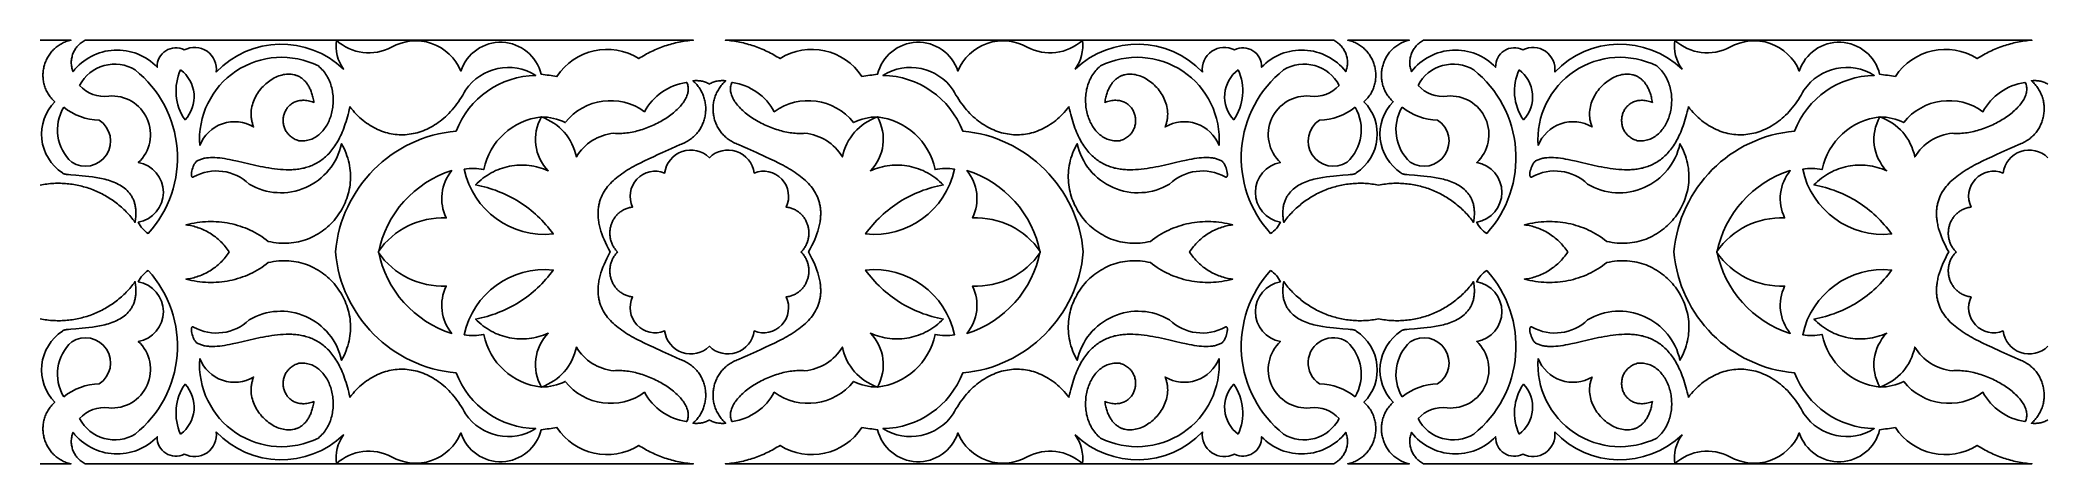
# Model space of a CAD drawing. Extents: x 2174 to 2743, y 988 to 1108.
import ezdxf

# ---------------------------------------------------------------- set-up
doc = ezdxf.new("R2010")
doc.units = 0
doc.layers.add('LAYER_1', color=18, linetype='CONTINUOUS')

msp = doc.modelspace()

# ---------------------------------------------------------------- linework, layer by layer
at = {"layer": 'LAYER_1'}
for points in [[(2174.02, 1107.64), (2182.77, 1107.64), (2182.4, 1107.55), (2182.04, 1107.45), (2181.69, 1107.34), (2181.34, 1107.22), (2181.01, 1107.09), (2180.68, 1106.94), (2180.36, 1106.79), (2180.04, 1106.63), (2179.74, 1106.45), (2179.44, 1106.27), (2179.15, 1106.07), (2178.87, 1105.87), (2178.6, 1105.66), (2178.34, 1105.44), (2178.08, 1105.21), (2177.84, 1104.97), (2177.6, 1104.73), (2177.37, 1104.48), (2177.15, 1104.22), (2176.95, 1103.96), (2176.74, 1103.69), (2176.55, 1103.41), (2176.37, 1103.13), (2176.2, 1102.84), (2176.04, 1102.55), (2175.89, 1102.25), (2175.74, 1101.94), (2175.61, 1101.64), (2175.49, 1101.32), (2175.37, 1101.01), (2175.27, 1100.69), (2175.18, 1100.37), (2175.1, 1100.05), (2175.02, 1099.72), (2174.96, 1099.39), (2174.91, 1099.06), (2174.87, 1098.72), (2174.84, 1098.39), (2174.82, 1098.06), (2174.82, 1097.72), (2174.82, 1097.38), (2174.84, 1097.05), (2174.86, 1096.71), (2174.9, 1096.37), (2174.95, 1096.04), (2175.01, 1095.7), (2175.08, 1095.37), (2175.16, 1095.04), (2175.26, 1094.71), (2175.37, 1094.38), (2175.49, 1094.06), (2175.62, 1093.73), (2175.76, 1093.41), (2175.92, 1093.1), (2176.08, 1092.79), (2176.27, 1092.48), (2176.46, 1092.17), (2176.66, 1091.88), (2176.88, 1091.58), (2177.11, 1091.29), (2177.36, 1091.01), (2177.62, 1090.73), (2177.89, 1090.46), (2178.17, 1090.19, 0.474744), (2180.35, 1070.09), (2180.37, 1070.05), (2180.39, 1070.01), (2180.46, 1069.94), (2180.57, 1069.87), (2180.7, 1069.81), (2180.86, 1069.75), (2181.04, 1069.7), (2181.26, 1069.66), (2181.5, 1069.62), (2182.04, 1069.55), (2182.68, 1069.49), (2184.18, 1069.37), (2185.92, 1069.24), (2186.86, 1069.16), (2187.83, 1069.06), (2188.83, 1068.93), (2189.84, 1068.78), (2190.36, 1068.69), (2190.87, 1068.6), (2191.38, 1068.49), (2191.89, 1068.37), (2192.4, 1068.25), (2192.9, 1068.11), (2193.4, 1067.96), (2193.9, 1067.8), (2194.38, 1067.63), (2194.86, 1067.44), (2195.33, 1067.24), (2195.79, 1067.03), (2196.24, 1066.8), (2196.68, 1066.55), (2197.1, 1066.29), (2197.51, 1066.02), (2197.9, 1065.72), (2198.28, 1065.41), (2198.64, 1065.07), (2198.98, 1064.72), (2199.3, 1064.35), (2199.59, 1063.96), (2199.73, 1063.76), (2199.87, 1063.55), (2200, 1063.34), (2200.12, 1063.12), (2200.24, 1062.89), (2200.35, 1062.66), (2200.45, 1062.43), (2200.55, 1062.19), (2200.64, 1061.94), (2200.73, 1061.69), (2200.8, 1061.43), (2200.87, 1061.16), (2200.94, 1060.89), (2200.99, 1060.61), (2201.04, 1060.33), (2201.08, 1060.04), (2201.11, 1059.74), (2201.14, 1059.44), (2201.15, 1059.13), (2201.16, 1058.82), (2201.16, 1058.49), (2201.15, 1058.16), (2201.14, 1057.83), (2201.11, 1057.49), (2201.07, 1057.14), (2201.03, 1056.78), (2200.98, 1056.42), (2200.92, 1056.04), (2200.62, 1056.44), (2200.33, 1056.82), (2200.02, 1057.2), (2199.71, 1057.58), (2199.4, 1057.95), (2199.08, 1058.31), (2198.75, 1058.66), (2198.42, 1059.01), (2198.08, 1059.35), (2197.73, 1059.68), (2197.38, 1060.01), (2197.03, 1060.33), (2196.67, 1060.65), (2196.31, 1060.95), (2195.94, 1061.25), (2195.56, 1061.54), (2195.18, 1061.83), (2194.8, 1062.11), (2194.41, 1062.38), (2194.02, 1062.65), (2193.62, 1062.9), (2193.22, 1063.15), (2192.82, 1063.4), (2192.41, 1063.63), (2192, 1063.86), (2191.58, 1064.08), (2191.16, 1064.29), (2190.74, 1064.5), (2190.31, 1064.7), (2189.88, 1064.89), (2189.45, 1065.07), (2189.01, 1065.25), (2188.57, 1065.42), (2188.13, 1065.58), (2187.68, 1065.73), (2187.23, 1065.87), (2186.78, 1066.01), (2186.33, 1066.14), (2185.88, 1066.26), (2185.42, 1066.37), (2184.96, 1066.48), (2184.5, 1066.58), (2184.03, 1066.67), (2183.57, 1066.75), (2183.1, 1066.82), (2182.63, 1066.88), (2182.16, 1066.94), (2181.69, 1066.99), (2181.21, 1067.03), (2180.74, 1067.06), (2180.26, 1067.08), (2179.79, 1067.1), (2179.31, 1067.1), (2178.83, 1067.1), (2178.35, 1067.09), (2177.87, 1067.07), (2177.39, 1067.04), (2176.91, 1067), (2176.43, 1066.96), (2175.95, 1066.9), (2175.47, 1066.84), (2174.99, 1066.77), (2174.5, 1066.68), (2174.02, 1066.59)], [(2743, 1074.33, 0.623025), (2730.3, 1070.01, 0.683285), (2721.24, 1060.38), (2720.95, 1060.34), (2720.67, 1060.29), (2720.39, 1060.23), (2720.12, 1060.16), (2719.86, 1060.08), (2719.6, 1059.99), (2719.35, 1059.89), (2719.1, 1059.79), (2718.86, 1059.68), (2718.63, 1059.55), (2718.4, 1059.43), (2718.18, 1059.29), (2717.96, 1059.15), (2717.75, 1059), (2717.55, 1058.84), (2717.36, 1058.68), (2717.17, 1058.51), (2716.98, 1058.33), (2716.81, 1058.15), (2716.64, 1057.96), (2716.48, 1057.77), (2716.32, 1057.57), (2716.18, 1057.37), (2716.03, 1057.16), (2715.9, 1056.95), (2715.77, 1056.74), (2715.65, 1056.52), (2715.54, 1056.29), (2715.44, 1056.07), (2715.34, 1055.84), (2715.25, 1055.6), (2715.17, 1055.37), (2715.1, 1055.13), (2715.03, 1054.88), (2714.97, 1054.64), (2714.92, 1054.4), (2714.88, 1054.15), (2714.84, 1053.9), (2714.82, 1053.65), (2714.8, 1053.4), (2714.79, 1053.15), (2714.79, 1052.89), (2714.79, 1052.64), (2714.81, 1052.39), (2714.83, 1052.13), (2714.87, 1051.88), (2714.91, 1051.63), (2714.96, 1051.38), (2715.01, 1051.13), (2715.08, 1050.88), (2715.16, 1050.63), (2715.24, 1050.38), (2715.34, 1050.14), (2715.44, 1049.9), (2715.55, 1049.66), (2715.67, 1049.42), (2715.8, 1049.18), (2715.94, 1048.95), (2716.09, 1048.72), (2716.25, 1048.5), (2716.42, 1048.28), (2716.6, 1048.06), (2716.79, 1047.85), (2716.99, 1047.64), (2716.79, 1047.43), (2716.6, 1047.22), (2716.42, 1047), (2716.25, 1046.78), (2716.09, 1046.56), (2715.94, 1046.33), (2715.8, 1046.1), (2715.67, 1045.86), (2715.55, 1045.62), (2715.44, 1045.38), (2715.34, 1045.14), (2715.24, 1044.9), (2715.16, 1044.65), (2715.08, 1044.4), (2715.01, 1044.15), (2714.96, 1043.9), (2714.91, 1043.65), (2714.87, 1043.4), (2714.83, 1043.15), (2714.81, 1042.89), (2714.79, 1042.64), (2714.79, 1042.39), (2714.79, 1042.13), (2714.8, 1041.88), (2714.82, 1041.63), (2714.84, 1041.38), (2714.88, 1041.13), (2714.92, 1040.88), (2714.97, 1040.64), (2715.03, 1040.4), (2715.1, 1040.15), (2715.17, 1039.91), (2715.25, 1039.68), (2715.34, 1039.44), (2715.44, 1039.21), (2715.54, 1038.99), (2715.65, 1038.76), (2715.77, 1038.54), (2715.9, 1038.33), (2716.03, 1038.12), (2716.18, 1037.91), (2716.32, 1037.71), (2716.48, 1037.51), (2716.64, 1037.32), (2716.81, 1037.13), (2716.98, 1036.95), (2717.17, 1036.77), (2717.36, 1036.6), (2717.55, 1036.44), (2717.75, 1036.28), (2717.96, 1036.13), (2718.18, 1035.99), (2718.4, 1035.85), (2718.63, 1035.73), (2718.86, 1035.6), (2719.1, 1035.49), (2719.35, 1035.39), (2719.6, 1035.29), (2719.86, 1035.2), (2720.12, 1035.12), (2720.39, 1035.05), (2720.67, 1034.99), (2720.95, 1034.94), (2721.24, 1034.9, 0.683285), (2730.3, 1025.27, 0.623025), (2743, 1020.95)], [(2174.02, 987.64), (2182.77, 987.64), (2182.4, 987.73), (2182.04, 987.83), (2181.69, 987.94), (2181.34, 988.06), (2181.01, 988.19), (2180.68, 988.34), (2180.36, 988.49), (2180.04, 988.65), (2179.74, 988.83), (2179.44, 989.01), (2179.15, 989.21), (2178.87, 989.41), (2178.6, 989.62), (2178.34, 989.84), (2178.08, 990.07), (2177.84, 990.31), (2177.6, 990.55), (2177.37, 990.8), (2177.15, 991.06), (2176.95, 991.32), (2176.74, 991.59), (2176.55, 991.87), (2176.37, 992.15), (2176.2, 992.44), (2176.04, 992.73), (2175.89, 993.03), (2175.74, 993.34), (2175.61, 993.64), (2175.49, 993.95), (2175.37, 994.27), (2175.27, 994.59), (2175.18, 994.91), (2175.1, 995.23), (2175.02, 995.56), (2174.96, 995.89), (2174.91, 996.22), (2174.87, 996.55), (2174.84, 996.89), (2174.82, 997.22), (2174.82, 997.56), (2174.82, 997.9), (2174.84, 998.23), (2174.86, 998.57), (2174.9, 998.91), (2174.95, 999.24), (2175.01, 999.58), (2175.08, 999.91), (2175.16, 1000.24), (2175.26, 1000.57), (2175.37, 1000.9), (2175.49, 1001.22), (2175.62, 1001.55), (2175.76, 1001.87), (2175.92, 1002.18), (2176.08, 1002.49), (2176.27, 1002.8), (2176.46, 1003.11), (2176.66, 1003.4), (2176.88, 1003.7), (2177.11, 1003.99), (2177.36, 1004.27), (2177.62, 1004.55), (2177.89, 1004.82), (2178.17, 1005.09, -0.474744), (2180.35, 1025.19), (2180.37, 1025.23), (2180.39, 1025.27), (2180.46, 1025.34), (2180.57, 1025.41), (2180.7, 1025.47), (2180.86, 1025.53), (2181.04, 1025.57), (2181.26, 1025.62), (2181.5, 1025.66), (2182.04, 1025.73), (2182.68, 1025.79), (2184.18, 1025.91), (2185.92, 1026.04), (2186.86, 1026.12), (2187.83, 1026.22), (2188.83, 1026.35), (2189.84, 1026.5), (2190.36, 1026.59), (2190.87, 1026.68), (2191.38, 1026.79), (2191.89, 1026.91), (2192.4, 1027.03), (2192.9, 1027.17), (2193.4, 1027.32), (2193.9, 1027.48), (2194.38, 1027.65), (2194.86, 1027.84), (2195.33, 1028.04), (2195.79, 1028.25), (2196.24, 1028.48), (2196.68, 1028.73), (2197.1, 1028.99), (2197.51, 1029.26), (2197.9, 1029.56), (2198.28, 1029.87), (2198.64, 1030.2), (2198.98, 1030.56), (2199.3, 1030.93), (2199.59, 1031.32), (2199.73, 1031.52), (2199.87, 1031.73), (2200, 1031.94), (2200.12, 1032.16), (2200.24, 1032.39), (2200.35, 1032.62), (2200.45, 1032.85), (2200.55, 1033.09), (2200.64, 1033.34), (2200.73, 1033.59), (2200.8, 1033.85), (2200.87, 1034.12), (2200.94, 1034.39), (2200.99, 1034.67), (2201.04, 1034.95), (2201.08, 1035.24), (2201.11, 1035.54), (2201.14, 1035.84), (2201.15, 1036.15), (2201.16, 1036.46), (2201.16, 1036.79), (2201.15, 1037.12), (2201.14, 1037.45), (2201.11, 1037.79), (2201.07, 1038.14), (2201.03, 1038.5), (2200.98, 1038.86), (2200.92, 1039.24), (2200.62, 1038.84), (2200.33, 1038.46), (2200.02, 1038.07), (2199.71, 1037.7), (2199.4, 1037.33), (2199.08, 1036.97), (2198.75, 1036.62), (2198.42, 1036.27), (2198.08, 1035.93), (2197.73, 1035.6), (2197.38, 1035.27), (2197.03, 1034.95), (2196.67, 1034.63), (2196.31, 1034.33), (2195.94, 1034.03), (2195.56, 1033.73), (2195.18, 1033.45), (2194.8, 1033.17), (2194.41, 1032.9), (2194.02, 1032.63), (2193.62, 1032.38), (2193.22, 1032.13), (2192.82, 1031.88), (2192.41, 1031.65), (2192, 1031.42), (2191.58, 1031.2), (2191.16, 1030.99), (2190.74, 1030.78), (2190.31, 1030.58), (2189.88, 1030.39), (2189.45, 1030.21), (2189.01, 1030.03), (2188.57, 1029.86), (2188.13, 1029.7), (2187.68, 1029.55), (2187.23, 1029.41), (2186.78, 1029.27), (2186.33, 1029.14), (2185.88, 1029.02), (2185.42, 1028.91), (2184.96, 1028.8), (2184.5, 1028.7), (2184.03, 1028.61), (2183.57, 1028.53), (2183.1, 1028.46), (2182.63, 1028.4), (2182.16, 1028.34), (2181.69, 1028.29), (2181.21, 1028.25), (2180.74, 1028.22), (2180.26, 1028.2), (2179.79, 1028.18), (2179.31, 1028.18), (2178.83, 1028.18), (2178.35, 1028.19), (2177.87, 1028.21), (2177.39, 1028.24), (2176.91, 1028.28), (2176.43, 1028.32), (2175.95, 1028.38), (2175.47, 1028.44), (2174.99, 1028.51), (2174.5, 1028.6), (2174.02, 1028.69)]]:
    msp.add_lwpolyline(points, format="xyb", dxfattribs=at)
for points in [[(2223.93, 1098.6, 0.60946), (2214.87, 1104.87, 0.579412), (2207.2, 1099.99, 0.45721), (2183.35, 1098.76), (2183.23, 1099.08), (2183.13, 1099.4), (2183.04, 1099.73), (2182.97, 1100.05), (2182.92, 1100.38), (2182.88, 1100.7), (2182.86, 1101.03), (2182.85, 1101.35), (2182.86, 1101.67), (2182.88, 1101.99), (2182.92, 1102.31), (2182.98, 1102.62), (2183.05, 1102.93), (2183.13, 1103.24), (2183.22, 1103.54), (2183.33, 1103.84), (2183.46, 1104.14), (2183.59, 1104.43), (2183.74, 1104.71), (2183.9, 1104.98), (2184.08, 1105.25), (2184.26, 1105.51), (2184.46, 1105.77), (2184.67, 1106.01), (2184.9, 1106.25), (2185.13, 1106.48), (2185.37, 1106.7), (2185.63, 1106.91), (2185.89, 1107.11), (2186.17, 1107.3), (2186.46, 1107.47), (2186.75, 1107.64), (2359.15, 1107.64), (2358.63, 1107.6), (2358.12, 1107.55), (2357.6, 1107.49), (2357.09, 1107.42), (2356.58, 1107.34), (2356.07, 1107.26), (2355.56, 1107.17), (2355.06, 1107.07), (2354.55, 1106.97), (2354.05, 1106.85), (2353.55, 1106.73), (2353.05, 1106.6), (2352.56, 1106.46), (2352.06, 1106.32), (2351.57, 1106.16), (2351.08, 1106), (2350.6, 1105.83), (2350.11, 1105.66), (2349.63, 1105.47), (2349.15, 1105.28), (2348.68, 1105.08), (2348.21, 1104.88), (2347.74, 1104.66), (2347.27, 1104.44), (2346.81, 1104.21), (2346.35, 1103.98), (2345.89, 1103.73), (2345.44, 1103.48), (2344.99, 1103.23), (2344.54, 1102.96), (2344.1, 1102.69), (2343.67, 1102.41, 0.411873), (2320.47, 1097.35, 0.010985), (2316.01, 1097.98, 0.75709), (2293.25, 1098.89, 0.454079), (2273.6, 1105.64, -0.314286), (2257.97, 1107.59, 0.193441), (2260.01, 1099.44, 0.413593)], [(2503.43, 1098.6, -0.60946), (2512.49, 1104.87, -0.579412), (2520.16, 1099.99, -0.45721), (2544.01, 1098.76), (2544.13, 1099.08), (2544.23, 1099.4), (2544.32, 1099.73), (2544.39, 1100.05), (2544.44, 1100.38), (2544.48, 1100.7), (2544.5, 1101.03), (2544.51, 1101.35), (2544.5, 1101.67), (2544.48, 1101.99), (2544.44, 1102.31), (2544.39, 1102.62), (2544.32, 1102.93), (2544.24, 1103.24), (2544.14, 1103.54), (2544.03, 1103.84), (2543.91, 1104.14), (2543.77, 1104.43), (2543.62, 1104.71), (2543.46, 1104.98), (2543.29, 1105.25), (2543.1, 1105.51), (2542.9, 1105.77), (2542.69, 1106.01), (2542.47, 1106.25), (2542.23, 1106.48), (2541.99, 1106.7), (2541.73, 1106.91), (2541.47, 1107.11), (2541.19, 1107.3), (2540.91, 1107.47), (2540.61, 1107.64), (2368.21, 1107.64), (2368.73, 1107.6), (2369.25, 1107.55), (2369.76, 1107.49), (2370.27, 1107.42), (2370.78, 1107.34), (2371.29, 1107.26), (2371.8, 1107.17), (2372.3, 1107.07), (2372.81, 1106.97), (2373.31, 1106.85), (2373.81, 1106.73), (2374.31, 1106.6), (2374.8, 1106.46), (2375.3, 1106.32), (2375.79, 1106.16), (2376.28, 1106), (2376.77, 1105.83), (2377.25, 1105.66), (2377.73, 1105.47), (2378.21, 1105.28), (2378.68, 1105.08), (2379.16, 1104.88), (2379.63, 1104.66), (2380.09, 1104.44), (2380.56, 1104.21), (2381.01, 1103.98), (2381.47, 1103.73), (2381.92, 1103.48), (2382.37, 1103.23), (2382.82, 1102.96), (2383.26, 1102.69), (2383.7, 1102.41, -0.411873), (2406.89, 1097.35, -0.010985), (2411.35, 1097.98, -0.75709), (2434.11, 1098.89, -0.454079), (2453.77, 1105.64, 0.314286), (2469.39, 1107.59, -0.193441), (2467.35, 1099.44, -0.413593)], [(2553.34, 1066.59), (2553.82, 1066.68), (2554.3, 1066.77), (2554.78, 1066.84), (2555.26, 1066.9), (2555.74, 1066.96), (2556.23, 1067), (2556.71, 1067.04), (2557.19, 1067.07), (2557.67, 1067.09), (2558.14, 1067.1), (2558.62, 1067.1), (2559.1, 1067.1), (2559.58, 1067.08), (2560.05, 1067.06), (2560.53, 1067.03), (2561, 1066.99), (2561.47, 1066.94), (2561.94, 1066.88), (2562.41, 1066.82), (2562.88, 1066.75), (2563.35, 1066.67), (2563.81, 1066.58), (2564.27, 1066.48), (2564.73, 1066.37), (2565.19, 1066.26), (2565.65, 1066.14), (2566.1, 1066.01), (2566.55, 1065.87), (2567, 1065.73), (2567.44, 1065.58), (2567.89, 1065.42), (2568.33, 1065.25), (2568.76, 1065.07), (2569.2, 1064.89), (2569.63, 1064.7), (2570.05, 1064.5), (2570.48, 1064.29), (2570.9, 1064.08), (2571.31, 1063.86), (2571.73, 1063.63), (2572.13, 1063.4), (2572.54, 1063.15), (2572.94, 1062.9), (2573.34, 1062.65), (2573.73, 1062.38), (2574.12, 1062.11), (2574.5, 1061.83), (2574.88, 1061.54), (2575.25, 1061.25), (2575.62, 1060.95), (2575.99, 1060.65), (2576.35, 1060.33), (2576.7, 1060.01), (2577.05, 1059.68), (2577.39, 1059.35), (2577.73, 1059.01), (2578.06, 1058.66), (2578.39, 1058.31), (2578.71, 1057.95), (2579.03, 1057.58), (2579.34, 1057.2), (2579.64, 1056.82), (2579.94, 1056.44), (2580.23, 1056.04), (2580.29, 1056.42), (2580.35, 1056.78), (2580.39, 1057.14), (2580.42, 1057.49), (2580.45, 1057.83), (2580.47, 1058.16), (2580.48, 1058.49), (2580.48, 1058.82), (2580.47, 1059.13), (2580.45, 1059.44), (2580.43, 1059.74), (2580.39, 1060.04), (2580.35, 1060.33), (2580.31, 1060.61), (2580.25, 1060.89), (2580.19, 1061.16), (2580.12, 1061.43), (2580.04, 1061.69), (2579.96, 1061.94), (2579.87, 1062.19), (2579.77, 1062.43), (2579.66, 1062.66), (2579.55, 1062.89), (2579.44, 1063.12), (2579.31, 1063.34), (2579.18, 1063.55), (2579.05, 1063.76), (2578.91, 1063.96), (2578.61, 1064.35), (2578.29, 1064.72), (2577.95, 1065.07), (2577.6, 1065.41), (2577.22, 1065.72), (2576.83, 1066.02), (2576.42, 1066.29), (2576, 1066.55), (2575.56, 1066.8), (2575.11, 1067.03), (2574.65, 1067.24), (2574.18, 1067.44), (2573.7, 1067.63), (2573.21, 1067.8), (2572.72, 1067.96), (2572.22, 1068.11), (2571.71, 1068.25), (2571.21, 1068.37), (2570.7, 1068.49), (2570.18, 1068.6), (2569.67, 1068.69), (2569.16, 1068.78), (2568.14, 1068.93), (2567.14, 1069.06), (2566.17, 1069.16), (2565.23, 1069.24), (2563.49, 1069.37), (2561.99, 1069.49), (2561.36, 1069.55), (2560.81, 1069.62), (2560.57, 1069.66), (2560.36, 1069.7), (2560.17, 1069.75), (2560.01, 1069.81), (2559.88, 1069.87), (2559.78, 1069.94), (2559.71, 1070.01), (2559.69, 1070.05), (2559.67, 1070.09, -0.474744), (2557.48, 1090.19), (2557.2, 1090.46), (2556.93, 1090.73), (2556.67, 1091.01), (2556.43, 1091.29), (2556.2, 1091.58), (2555.98, 1091.88), (2555.77, 1092.17), (2555.58, 1092.48), (2555.4, 1092.79), (2555.23, 1093.1), (2555.08, 1093.41), (2554.93, 1093.73), (2554.8, 1094.06), (2554.68, 1094.38), (2554.57, 1094.71), (2554.48, 1095.04), (2554.4, 1095.37), (2554.32, 1095.7), (2554.26, 1096.04), (2554.21, 1096.37), (2554.18, 1096.71), (2554.15, 1097.05), (2554.14, 1097.38), (2554.13, 1097.72), (2554.14, 1098.06), (2554.16, 1098.39), (2554.19, 1098.72), (2554.23, 1099.06), (2554.28, 1099.39), (2554.34, 1099.72), (2554.41, 1100.05), (2554.49, 1100.37), (2554.59, 1100.69), (2554.69, 1101.01), (2554.8, 1101.32), (2554.92, 1101.64), (2555.06, 1101.94), (2555.2, 1102.25), (2555.35, 1102.55), (2555.52, 1102.84), (2555.69, 1103.13), (2555.87, 1103.41), (2556.06, 1103.69), (2556.26, 1103.96), (2556.47, 1104.22), (2556.69, 1104.48), (2556.92, 1104.73), (2557.15, 1104.97), (2557.4, 1105.21), (2557.65, 1105.44), (2557.92, 1105.66), (2558.19, 1105.87), (2558.47, 1106.07), (2558.76, 1106.27), (2559.05, 1106.45), (2559.36, 1106.63), (2559.67, 1106.79), (2559.99, 1106.94), (2560.32, 1107.09), (2560.66, 1107.22), (2561, 1107.34), (2561.36, 1107.45), (2561.72, 1107.55), (2562.09, 1107.64), (2553.34, 1107.64), (2544.59, 1107.64), (2544.96, 1107.55), (2545.32, 1107.45), (2545.67, 1107.34), (2546.02, 1107.22), (2546.36, 1107.09), (2546.69, 1106.94), (2547.01, 1106.79), (2547.32, 1106.63), (2547.62, 1106.45), (2547.92, 1106.27), (2548.21, 1106.07), (2548.49, 1105.87), (2548.76, 1105.66), (2549.03, 1105.44), (2549.28, 1105.21), (2549.53, 1104.97), (2549.76, 1104.73), (2549.99, 1104.48), (2550.21, 1104.22), (2550.42, 1103.96), (2550.62, 1103.69), (2550.81, 1103.41), (2550.99, 1103.13), (2551.16, 1102.84), (2551.32, 1102.55), (2551.48, 1102.25), (2551.62, 1101.94), (2551.75, 1101.64), (2551.88, 1101.32), (2551.99, 1101.01), (2552.09, 1100.69), (2552.19, 1100.37), (2552.27, 1100.05), (2552.34, 1099.72), (2552.4, 1099.39), (2552.45, 1099.06), (2552.49, 1098.72), (2552.52, 1098.39), (2552.54, 1098.06), (2552.55, 1097.72), (2552.54, 1097.38), (2552.53, 1097.05), (2552.5, 1096.71), (2552.46, 1096.37), (2552.42, 1096.04), (2552.35, 1095.7), (2552.28, 1095.37), (2552.2, 1095.04), (2552.1, 1094.71), (2552, 1094.38), (2551.88, 1094.06), (2551.75, 1093.73), (2551.6, 1093.41), (2551.45, 1093.1), (2551.28, 1092.79), (2551.1, 1092.48), (2550.9, 1092.17), (2550.7, 1091.88), (2550.48, 1091.58), (2550.25, 1091.29), (2550, 1091.01), (2549.75, 1090.73), (2549.48, 1090.46), (2549.19, 1090.19, -0.474744), (2547.01, 1070.09), (2546.99, 1070.05), (2546.97, 1070.01), (2546.9, 1069.94), (2546.8, 1069.87), (2546.67, 1069.81), (2546.51, 1069.75), (2546.32, 1069.7), (2546.11, 1069.66), (2545.87, 1069.62), (2545.32, 1069.55), (2544.68, 1069.49), (2543.19, 1069.37), (2541.45, 1069.24), (2540.51, 1069.16), (2539.53, 1069.06), (2538.53, 1068.93), (2537.52, 1068.78), (2537.01, 1068.69), (2536.5, 1068.6), (2535.98, 1068.49), (2535.47, 1068.37), (2534.96, 1068.25), (2534.46, 1068.11), (2533.96, 1067.96), (2533.47, 1067.8), (2532.98, 1067.63), (2532.5, 1067.44), (2532.03, 1067.24), (2531.57, 1067.03), (2531.12, 1066.8), (2530.68, 1066.55), (2530.26, 1066.29), (2529.85, 1066.02), (2529.46, 1065.72), (2529.08, 1065.41), (2528.72, 1065.07), (2528.39, 1064.72), (2528.07, 1064.35), (2527.77, 1063.96), (2527.63, 1063.76), (2527.49, 1063.55), (2527.36, 1063.34), (2527.24, 1063.12), (2527.13, 1062.89), (2527.01, 1062.66), (2526.91, 1062.43), (2526.81, 1062.19), (2526.72, 1061.94), (2526.64, 1061.69), (2526.56, 1061.43), (2526.49, 1061.16), (2526.43, 1060.89), (2526.37, 1060.61), (2526.32, 1060.33), (2526.28, 1060.04), (2526.25, 1059.74), (2526.23, 1059.44), (2526.21, 1059.13), (2526.2, 1058.82), (2526.2, 1058.49), (2526.21, 1058.16), (2526.23, 1057.83), (2526.25, 1057.49), (2526.29, 1057.14), (2526.33, 1056.78), (2526.39, 1056.42), (2526.45, 1056.04), (2526.74, 1056.44), (2527.04, 1056.82), (2527.34, 1057.2), (2527.65, 1057.58), (2527.96, 1057.95), (2528.29, 1058.31), (2528.61, 1058.66), (2528.95, 1059.01), (2529.28, 1059.35), (2529.63, 1059.68), (2529.98, 1060.01), (2530.33, 1060.33), (2530.69, 1060.65), (2531.06, 1060.95), (2531.43, 1061.25), (2531.8, 1061.54), (2532.18, 1061.83), (2532.56, 1062.11), (2532.95, 1062.38), (2533.34, 1062.65), (2533.74, 1062.9), (2534.14, 1063.15), (2534.54, 1063.4), (2534.95, 1063.63), (2535.37, 1063.86), (2535.78, 1064.08), (2536.2, 1064.29), (2536.63, 1064.5), (2537.05, 1064.7), (2537.48, 1064.89), (2537.92, 1065.07), (2538.35, 1065.25), (2538.79, 1065.42), (2539.24, 1065.58), (2539.68, 1065.73), (2540.13, 1065.87), (2540.58, 1066.01), (2541.03, 1066.14), (2541.49, 1066.26), (2541.95, 1066.37), (2542.41, 1066.48), (2542.87, 1066.58), (2543.33, 1066.67), (2543.8, 1066.75), (2544.26, 1066.82), (2544.73, 1066.88), (2545.2, 1066.94), (2545.68, 1066.99), (2546.15, 1067.03), (2546.62, 1067.06), (2547.1, 1067.08), (2547.58, 1067.1), (2548.06, 1067.1), (2548.53, 1067.1), (2549.01, 1067.09), (2549.49, 1067.07), (2549.97, 1067.04), (2550.45, 1067), (2550.93, 1066.96), (2551.42, 1066.9), (2551.9, 1066.84), (2552.38, 1066.77), (2552.86, 1066.68)], [(2603.25, 1098.6, 0.60946), (2594.19, 1104.87, 0.579412), (2586.51, 1099.99, 0.45721), (2562.67, 1098.76), (2562.55, 1099.08), (2562.44, 1099.4), (2562.36, 1099.73), (2562.29, 1100.05), (2562.23, 1100.38), (2562.2, 1100.7), (2562.17, 1101.03), (2562.17, 1101.35), (2562.18, 1101.67), (2562.2, 1101.99), (2562.24, 1102.31), (2562.29, 1102.62), (2562.36, 1102.93), (2562.44, 1103.24), (2562.54, 1103.54), (2562.65, 1103.84), (2562.77, 1104.14), (2562.91, 1104.43), (2563.06, 1104.71), (2563.22, 1104.98), (2563.39, 1105.25), (2563.58, 1105.51), (2563.78, 1105.77), (2563.99, 1106.01), (2564.21, 1106.25), (2564.44, 1106.48), (2564.69, 1106.7), (2564.94, 1106.91), (2565.21, 1107.11), (2565.49, 1107.3), (2565.77, 1107.47), (2566.07, 1107.64), (2738.46, 1107.64), (2737.95, 1107.6), (2737.43, 1107.55), (2736.92, 1107.49), (2736.41, 1107.42), (2735.9, 1107.34), (2735.39, 1107.26), (2734.88, 1107.17), (2734.37, 1107.07), (2733.87, 1106.97), (2733.37, 1106.85), (2732.87, 1106.73), (2732.37, 1106.6), (2731.87, 1106.46), (2731.38, 1106.32), (2730.89, 1106.16), (2730.4, 1106), (2729.91, 1105.83), (2729.43, 1105.66), (2728.95, 1105.47), (2728.47, 1105.28), (2727.99, 1105.08), (2727.52, 1104.88), (2727.05, 1104.66), (2726.59, 1104.44), (2726.12, 1104.21), (2725.66, 1103.98), (2725.21, 1103.73), (2724.75, 1103.48), (2724.31, 1103.23), (2723.86, 1102.96), (2723.42, 1102.69), (2722.98, 1102.41, 0.411873), (2699.79, 1097.35, 0.010985), (2695.33, 1097.98, 0.75709), (2672.56, 1098.89, 0.454079), (2652.91, 1105.64, -0.314286), (2637.29, 1107.59, 0.193441), (2639.33, 1099.44, 0.413593)], [(2185.22, 1094.81, -0.436971), (2200.96, 1099.21, -0.433717), (2204.65, 1052.91, -0.150925), (2201.84, 1056.09, 0.842975), (2201.84, 1072.97, 0.712027), (2193.47, 1091.8, -0.24558)], [(2213.82, 1099.25, 0.264245), (2215.08, 1085.08, 0.449184)], [(2227.62, 1047.64), (2227.34, 1048.05), (2227.05, 1048.45), (2226.76, 1048.84), (2226.45, 1049.22), (2226.14, 1049.59), (2225.82, 1049.95), (2225.49, 1050.3), (2225.15, 1050.64), (2224.8, 1050.97), (2224.45, 1051.28), (2224.08, 1051.59), (2223.71, 1051.89), (2223.34, 1052.17), (2222.96, 1052.44), (2222.57, 1052.7), (2222.17, 1052.95), (2221.77, 1053.19), (2221.37, 1053.42), (2220.96, 1053.63), (2220.55, 1053.84), (2220.13, 1054.03), (2219.71, 1054.21), (2219.28, 1054.38), (2218.85, 1054.53), (2218.42, 1054.68), (2217.99, 1054.81), (2217.55, 1054.92), (2217.11, 1055.03), (2216.67, 1055.12), (2216.23, 1055.2), (2215.78, 1055.27), (2215.34, 1055.32), (2216.13, 1055.52), (2216.91, 1055.69), (2217.7, 1055.85), (2218.49, 1055.97), (2219.27, 1056.08), (2220.05, 1056.16), (2220.84, 1056.22), (2221.62, 1056.25), (2222.4, 1056.27), (2223.17, 1056.26), (2223.94, 1056.23), (2224.71, 1056.18), (2225.48, 1056.1), (2226.24, 1056), (2226.99, 1055.88), (2227.74, 1055.74), (2228.48, 1055.58), (2229.22, 1055.4), (2229.95, 1055.19), (2230.68, 1054.97), (2231.39, 1054.72), (2232.1, 1054.45), (2232.8, 1054.16), (2233.5, 1053.85), (2234.18, 1053.52), (2234.85, 1053.17), (2235.52, 1052.8), (2236.17, 1052.41), (2236.81, 1052), (2237.45, 1051.57), (2238.07, 1051.12), (2238.68, 1050.65), (2239.42, 1050.48), (2240.16, 1050.35), (2240.9, 1050.24), (2241.63, 1050.17), (2242.35, 1050.12), (2243.07, 1050.1), (2243.78, 1050.11), (2244.49, 1050.15), (2245.18, 1050.21), (2245.87, 1050.29), (2246.55, 1050.41), (2247.22, 1050.54), (2247.88, 1050.7), (2248.54, 1050.89), (2249.18, 1051.09), (2249.81, 1051.32), (2250.43, 1051.58), (2251.04, 1051.85), (2251.63, 1052.14), (2252.22, 1052.46), (2252.79, 1052.79), (2253.35, 1053.14), (2253.9, 1053.52), (2254.43, 1053.91), (2254.94, 1054.31), (2255.45, 1054.74), (2255.93, 1055.18), (2256.41, 1055.64), (2256.86, 1056.11), (2257.3, 1056.6), (2257.72, 1057.1), (2258.13, 1057.62), (2258.51, 1058.15), (2258.88, 1058.69), (2259.23, 1059.25), (2259.57, 1059.82), (2259.88, 1060.39), (2260.17, 1060.98), (2260.44, 1061.58), (2260.69, 1062.19), (2260.92, 1062.81), (2261.13, 1063.44), (2261.32, 1064.07), (2261.48, 1064.71), (2261.63, 1065.36), (2261.74, 1066.02), (2261.84, 1066.68), (2261.91, 1067.35), (2261.96, 1068.02), (2261.98, 1068.69), (2261.97, 1069.37), (2261.94, 1070.06), (2261.89, 1070.74), (2261.81, 1071.43), (2261.7, 1072.12), (2261.56, 1072.81), (2261.4, 1073.5), (2261.2, 1074.19), (2260.98, 1074.89), (2260.73, 1075.58), (2260.45, 1076.26), (2260.14, 1076.95), (2259.8, 1077.63), (2259.43, 1078.31, -0.511463), (2233.26, 1066.86, 0.330165), (2217.51, 1068.91), (2217.39, 1068.85), (2217.28, 1068.83), (2217.19, 1068.83), (2217.11, 1068.86), (2217.04, 1068.91), (2216.98, 1068.98), (2216.94, 1069.08), (2216.91, 1069.19), (2216.89, 1069.32), (2216.87, 1069.47), (2216.87, 1069.63), (2216.88, 1069.81), (2216.9, 1069.99), (2216.93, 1070.19), (2217.01, 1070.6), (2217.12, 1071.03), (2217.25, 1071.46), (2217.42, 1071.89), (2217.51, 1072.09), (2217.61, 1072.29), (2217.71, 1072.48), (2217.81, 1072.66), (2217.92, 1072.83), (2218.04, 1072.98), (2218.15, 1073.12), (2218.27, 1073.24), (2218.39, 1073.34), (2218.52, 1073.43), (2218.75, 1073.56), (2218.99, 1073.67), (2219.24, 1073.78), (2219.49, 1073.88), (2219.75, 1073.97), (2220.01, 1074.05), (2220.28, 1074.12), (2220.55, 1074.18), (2220.83, 1074.24), (2221.12, 1074.28), (2221.41, 1074.32), (2221.7, 1074.35), (2222.3, 1074.38), (2222.93, 1074.39), (2223.57, 1074.38), (2224.22, 1074.33), (2224.9, 1074.27), (2225.58, 1074.18), (2226.29, 1074.08), (2227, 1073.96), (2227.73, 1073.82), (2228.47, 1073.68), (2229.99, 1073.35), (2231.54, 1072.99), (2233.12, 1072.62), (2234.73, 1072.25), (2236.36, 1071.9), (2237.18, 1071.73), (2238, 1071.58), (2238.82, 1071.44), (2239.64, 1071.31), (2240.46, 1071.19), (2241.28, 1071.1), (2242.1, 1071.02), (2242.91, 1070.97), (2243.72, 1070.94), (2244.53, 1070.93), (2245.33, 1070.95), (2245.73, 1070.97), (2246.12, 1071), (2246.52, 1071.04), (2246.91, 1071.08), (2247.3, 1071.14), (2247.69, 1071.2), (2248.07, 1071.27), (2248.46, 1071.35), (2248.84, 1071.43), (2249.22, 1071.53), (2249.59, 1071.64), (2249.97, 1071.76), (2250.34, 1071.88), (2250.7, 1072.02), (2251.07, 1072.17), (2251.43, 1072.33), (2251.79, 1072.5), (2252.14, 1072.68), (2252.5, 1072.87), (2252.84, 1073.08), (2253.19, 1073.29), (2253.53, 1073.52), (2253.86, 1073.76), (2254.2, 1074.02), (2254.53, 1074.29), (2254.85, 1074.57), (2255.17, 1074.86), (2255.49, 1075.17), (2255.8, 1075.49), (2256.1, 1075.83), (2256.4, 1076.18), (2256.7, 1076.54), (2256.99, 1076.92), (2257.28, 1077.32), (2257.56, 1077.73), (2257.84, 1078.16), (2258.11, 1078.6), (2258.38, 1079.06), (2258.64, 1079.53), (2258.89, 1080.02), (2259.14, 1080.53), (2259.38, 1081.06), (2259.62, 1081.6), (2259.85, 1082.16), (2260.08, 1082.74), (2260.3, 1083.33), (2260.51, 1083.95), (2260.72, 1084.58), (2260.91, 1085.23), (2261.11, 1085.9), (2261.29, 1086.59), (2261.47, 1087.3), (2261.64, 1088.03), (2261.81, 1088.78), (2262.24, 1088.22), (2262.69, 1087.69), (2263.14, 1087.18), (2263.6, 1086.69), (2264.07, 1086.22), (2264.54, 1085.77), (2265.03, 1085.34), (2265.52, 1084.92), (2266.02, 1084.53), (2266.52, 1084.16), (2267.03, 1083.81), (2267.55, 1083.47), (2268.07, 1083.16), (2268.6, 1082.87), (2269.13, 1082.59), (2269.67, 1082.34), (2270.21, 1082.11), (2270.76, 1081.89), (2271.31, 1081.7), (2271.86, 1081.52), (2272.42, 1081.37), (2272.97, 1081.24), (2273.53, 1081.12), (2274.1, 1081.03), (2274.66, 1080.95), (2275.23, 1080.9), (2275.79, 1080.86), (2276.36, 1080.85), (2276.93, 1080.85), (2277.5, 1080.87), (2278.07, 1080.92), (2278.63, 1080.98), (2279.2, 1081.07), (2279.77, 1081.17), (2280.33, 1081.29), (2280.89, 1081.44), (2281.45, 1081.6), (2282.01, 1081.78), (2282.57, 1081.98), (2283.12, 1082.21), (2283.67, 1082.45), (2284.21, 1082.71), (2284.75, 1082.99), (2285.29, 1083.29), (2285.82, 1083.62), (2286.34, 1083.96), (2286.86, 1084.32), (2287.38, 1084.7), (2287.89, 1085.1), (2288.39, 1085.52), (2288.89, 1085.96), (2289.37, 1086.42), (2289.86, 1086.9), (2290.33, 1087.4), (2290.8, 1087.92), (2291.25, 1088.46), (2291.7, 1089.02), (2292.14, 1089.6), (2292.57, 1090.2), (2293, 1090.81), (2293.41, 1091.45), (2293.81, 1092.11), (2294.2, 1092.79), (2294.58, 1093.49, -0.40443), (2314.49, 1097.65, 0.305095), (2291.89, 1081.89, 0.363255), (2257.72, 1047.64, 0.363255), (2291.89, 1013.39, 0.305095), (2314.49, 997.63, -0.40443), (2294.58, 1001.79), (2294.2, 1002.49), (2293.81, 1003.17), (2293.41, 1003.83), (2293, 1004.47), (2292.57, 1005.08), (2292.14, 1005.68), (2291.7, 1006.26), (2291.25, 1006.82), (2290.8, 1007.36), (2290.33, 1007.88), (2289.86, 1008.38), (2289.37, 1008.86), (2288.89, 1009.32), (2288.39, 1009.76), (2287.89, 1010.18), (2287.38, 1010.58), (2286.86, 1010.96), (2286.34, 1011.32), (2285.82, 1011.66), (2285.29, 1011.99), (2284.75, 1012.29), (2284.21, 1012.57), (2283.67, 1012.83), (2283.12, 1013.07), (2282.57, 1013.3), (2282.01, 1013.5), (2281.45, 1013.68), (2280.89, 1013.84), (2280.33, 1013.99), (2279.77, 1014.11), (2279.2, 1014.21), (2278.63, 1014.3), (2278.07, 1014.36), (2277.5, 1014.41), (2276.93, 1014.43), (2276.36, 1014.43), (2275.79, 1014.42), (2275.23, 1014.38), (2274.66, 1014.33), (2274.1, 1014.25), (2273.53, 1014.16), (2272.97, 1014.04), (2272.42, 1013.91), (2271.86, 1013.75), (2271.31, 1013.58), (2270.76, 1013.39), (2270.21, 1013.17), (2269.67, 1012.94), (2269.13, 1012.69), (2268.6, 1012.41), (2268.07, 1012.12), (2267.55, 1011.81), (2267.03, 1011.47), (2266.52, 1011.12), (2266.02, 1010.75), (2265.52, 1010.36), (2265.03, 1009.94), (2264.54, 1009.51), (2264.07, 1009.06), (2263.6, 1008.59), (2263.14, 1008.1), (2262.69, 1007.59), (2262.24, 1007.05), (2261.81, 1006.5), (2261.64, 1007.25), (2261.47, 1007.98), (2261.29, 1008.69), (2261.11, 1009.38), (2260.91, 1010.05), (2260.72, 1010.7), (2260.51, 1011.33), (2260.3, 1011.95), (2260.08, 1012.54), (2259.85, 1013.12), (2259.62, 1013.68), (2259.38, 1014.22), (2259.14, 1014.75), (2258.89, 1015.26), (2258.64, 1015.75), (2258.38, 1016.22), (2258.11, 1016.68), (2257.84, 1017.12), (2257.56, 1017.55), (2257.28, 1017.96), (2256.99, 1018.36), (2256.7, 1018.74), (2256.4, 1019.1), (2256.1, 1019.45), (2255.8, 1019.79), (2255.49, 1020.11), (2255.17, 1020.42), (2254.85, 1020.71), (2254.53, 1020.99), (2254.2, 1021.26), (2253.86, 1021.51), (2253.53, 1021.76), (2253.19, 1021.99), (2252.84, 1022.2), (2252.5, 1022.41), (2252.14, 1022.6), (2251.79, 1022.78), (2251.43, 1022.95), (2251.07, 1023.11), (2250.7, 1023.26), (2250.34, 1023.4), (2249.97, 1023.52), (2249.59, 1023.64), (2249.22, 1023.75), (2248.84, 1023.85), (2248.46, 1023.93), (2248.07, 1024.01), (2247.69, 1024.08), (2247.3, 1024.14), (2246.91, 1024.2), (2246.52, 1024.24), (2246.12, 1024.28), (2245.73, 1024.31), (2245.33, 1024.33), (2244.53, 1024.35), (2243.72, 1024.34), (2242.91, 1024.31), (2242.1, 1024.26), (2241.28, 1024.18), (2240.46, 1024.09), (2239.64, 1023.97), (2238.82, 1023.84), (2238, 1023.7), (2237.18, 1023.55), (2236.36, 1023.38), (2234.73, 1023.03), (2233.12, 1022.66), (2231.54, 1022.29), (2229.99, 1021.93), (2228.47, 1021.6), (2227.73, 1021.46), (2227, 1021.32), (2226.29, 1021.2), (2225.58, 1021.1), (2224.9, 1021.01), (2224.22, 1020.95), (2223.57, 1020.9), (2222.93, 1020.89), (2222.3, 1020.9), (2222, 1020.91), (2221.7, 1020.93), (2221.41, 1020.96), (2221.12, 1021), (2220.83, 1021.04), (2220.55, 1021.1), (2220.28, 1021.16), (2220.01, 1021.23), (2219.75, 1021.31), (2219.49, 1021.4), (2219.24, 1021.5), (2218.99, 1021.61), (2218.75, 1021.72), (2218.52, 1021.85), (2218.39, 1021.94), (2218.27, 1022.04), (2218.15, 1022.16), (2218.04, 1022.3), (2217.92, 1022.45), (2217.81, 1022.62), (2217.71, 1022.8), (2217.61, 1022.99), (2217.51, 1023.19), (2217.42, 1023.39), (2217.25, 1023.82), (2217.12, 1024.25), (2217.01, 1024.68), (2216.93, 1025.09), (2216.9, 1025.29), (2216.88, 1025.47), (2216.87, 1025.65), (2216.87, 1025.81), (2216.89, 1025.96), (2216.91, 1026.09), (2216.94, 1026.2), (2216.98, 1026.3), (2217.04, 1026.37), (2217.11, 1026.42), (2217.19, 1026.45), (2217.28, 1026.45), (2217.39, 1026.43), (2217.51, 1026.37, 0.330165), (2233.26, 1028.42, -0.511463), (2259.43, 1016.97), (2259.8, 1017.65), (2260.14, 1018.33), (2260.45, 1019.02), (2260.73, 1019.7), (2260.98, 1020.39), (2261.2, 1021.09), (2261.4, 1021.78), (2261.56, 1022.47), (2261.7, 1023.16), (2261.81, 1023.85), (2261.89, 1024.54), (2261.94, 1025.22), (2261.97, 1025.91), (2261.98, 1026.59), (2261.96, 1027.26), (2261.91, 1027.93), (2261.84, 1028.6), (2261.74, 1029.26), (2261.63, 1029.92), (2261.48, 1030.57), (2261.32, 1031.21), (2261.13, 1031.84), (2260.92, 1032.47), (2260.69, 1033.09), (2260.44, 1033.7), (2260.17, 1034.3), (2259.88, 1034.89), (2259.57, 1035.46), (2259.23, 1036.03), (2258.88, 1036.59), (2258.51, 1037.13), (2258.13, 1037.66), (2257.72, 1038.18), (2257.3, 1038.68), (2256.86, 1039.17), (2256.41, 1039.64), (2255.93, 1040.1), (2255.45, 1040.54), (2254.94, 1040.97), (2254.43, 1041.37), (2253.9, 1041.76), (2253.35, 1042.14), (2252.79, 1042.49), (2252.22, 1042.82), (2251.63, 1043.14), (2251.04, 1043.43), (2250.43, 1043.7), (2249.81, 1043.96), (2249.18, 1044.19), (2248.54, 1044.39), (2247.88, 1044.58), (2247.22, 1044.74), (2246.55, 1044.87), (2245.87, 1044.99), (2245.18, 1045.07), (2244.49, 1045.13), (2243.78, 1045.17), (2243.07, 1045.18), (2242.35, 1045.16), (2241.63, 1045.11), (2240.9, 1045.03), (2240.16, 1044.93), (2239.42, 1044.8), (2238.68, 1044.63), (2238.07, 1044.16), (2237.45, 1043.71), (2236.81, 1043.28), (2236.17, 1042.87), (2235.52, 1042.48), (2234.85, 1042.11), (2234.18, 1041.76), (2233.5, 1041.43), (2232.8, 1041.12), (2232.1, 1040.83), (2231.39, 1040.56), (2230.68, 1040.31), (2229.95, 1040.09), (2229.22, 1039.88), (2228.48, 1039.7), (2227.74, 1039.54), (2226.99, 1039.4), (2226.24, 1039.28), (2225.48, 1039.18), (2224.71, 1039.1), (2223.94, 1039.05), (2223.17, 1039.02), (2222.4, 1039.01), (2221.62, 1039.03), (2220.84, 1039.06), (2220.05, 1039.12), (2219.27, 1039.2), (2218.49, 1039.31), (2217.7, 1039.43), (2216.91, 1039.58), (2216.13, 1039.76), (2215.34, 1039.96), (2215.78, 1040.01), (2216.23, 1040.08), (2216.67, 1040.16), (2217.11, 1040.25), (2217.55, 1040.36), (2217.99, 1040.47), (2218.42, 1040.6), (2218.85, 1040.75), (2219.28, 1040.9), (2219.71, 1041.07), (2220.13, 1041.25), (2220.55, 1041.44), (2220.96, 1041.64), (2221.37, 1041.86), (2221.77, 1042.09), (2222.17, 1042.33), (2222.57, 1042.58), (2222.96, 1042.84), (2223.34, 1043.11), (2223.71, 1043.39), (2224.08, 1043.69), (2224.45, 1043.99), (2224.8, 1044.31), (2225.15, 1044.64), (2225.49, 1044.98), (2225.82, 1045.33), (2226.14, 1045.69), (2226.45, 1046.06), (2226.76, 1046.44), (2227.05, 1046.83), (2227.34, 1047.23)], [(2219.23, 1077.83, -0.460865), (2234.53, 1083.05), (2234.43, 1083.31), (2234.33, 1083.58), (2234.24, 1083.85), (2234.16, 1084.12), (2234.09, 1084.38), (2234.03, 1084.65), (2233.97, 1084.92), (2233.93, 1085.18), (2233.89, 1085.45), (2233.86, 1085.71), (2233.81, 1086.24), (2233.8, 1086.76), (2233.82, 1087.29), (2233.87, 1087.8), (2233.94, 1088.31), (2234.03, 1088.82), (2234.16, 1089.32), (2234.3, 1089.81), (2234.47, 1090.29), (2234.66, 1090.77), (2234.87, 1091.24), (2235.1, 1091.69), (2235.35, 1092.14), (2235.62, 1092.57), (2235.91, 1093), (2236.21, 1093.41), (2236.53, 1093.81), (2236.86, 1094.19), (2237.21, 1094.56), (2237.57, 1094.92), (2237.94, 1095.26), (2238.32, 1095.58), (2238.71, 1095.88), (2239.11, 1096.17), (2239.52, 1096.44), (2239.94, 1096.69), (2240.36, 1096.93), (2240.79, 1097.14), (2241.22, 1097.33), (2241.65, 1097.5), (2242.09, 1097.64), (2242.53, 1097.77), (2242.97, 1097.87), (2243.41, 1097.94), (2243.85, 1097.99), (2244.28, 1098.02), (2244.72, 1098.02), (2245.14, 1097.99), (2245.57, 1097.93), (2245.99, 1097.85), (2246.19, 1097.8), (2246.4, 1097.74), (2246.6, 1097.67), (2246.8, 1097.6), (2247, 1097.51), (2247.2, 1097.42), (2247.39, 1097.33), (2247.59, 1097.22), (2247.77, 1097.11), (2247.96, 1096.99), (2248.14, 1096.86), (2248.33, 1096.72), (2248.5, 1096.57), (2248.68, 1096.42), (2248.85, 1096.26), (2249.02, 1096.09), (2249.18, 1095.91), (2249.34, 1095.72), (2249.5, 1095.53), (2249.65, 1095.32), (2249.8, 1095.11), (2249.94, 1094.88), (2250.08, 1094.65), (2250.22, 1094.41), (2250.35, 1094.16), (2250.48, 1093.9), (2250.6, 1093.63), (2250.72, 1093.35), (2250.83, 1093.07), (2250.94, 1092.77), (2251.04, 1092.46), (2251.14, 1092.14), (2251.23, 1091.82), (2251.32, 1091.48), (2251.4, 1091.13), (2251.47, 1090.78), (2251.54, 1090.41), (2251.61, 1090.03), (2251.18, 1090.18), (2250.77, 1090.3), (2250.37, 1090.4), (2249.98, 1090.48), (2249.59, 1090.54), (2249.22, 1090.58), (2248.86, 1090.6), (2248.5, 1090.61), (2248.16, 1090.59), (2247.82, 1090.56), (2247.5, 1090.52), (2247.18, 1090.45), (2246.88, 1090.37), (2246.58, 1090.28), (2246.3, 1090.17), (2246.03, 1090.05), (2245.76, 1089.92), (2245.51, 1089.77), (2245.27, 1089.61), (2245.04, 1089.44), (2244.82, 1089.26), (2244.61, 1089.07), (2244.42, 1088.87), (2244.23, 1088.65), (2244.06, 1088.44), (2243.9, 1088.21), (2243.75, 1087.97), (2243.61, 1087.73), (2243.48, 1087.48), (2243.37, 1087.23), (2243.26, 1086.97), (2243.17, 1086.71), (2243.1, 1086.44), (2243.03, 1086.17), (2242.98, 1085.89), (2242.94, 1085.61), (2242.91, 1085.34), (2242.89, 1085.06), (2242.89, 1084.77), (2242.9, 1084.49), (2242.93, 1084.21), (2242.96, 1083.93), (2243.01, 1083.65), (2243.08, 1083.38), (2243.15, 1083.1), (2243.25, 1082.83), (2243.35, 1082.57), (2243.47, 1082.3), (2243.6, 1082.05), (2243.75, 1081.79), (2243.91, 1081.55), (2244.08, 1081.31), (2244.27, 1081.08), (2244.48, 1080.85), (2244.7, 1080.64), (2244.93, 1080.43), (2245.18, 1080.23), (2245.44, 1080.04), (2245.72, 1079.86), (2246.01, 1079.7), (2246.32, 1079.54), (2246.64, 1079.4), (2246.98, 1079.27), (2247.33, 1079.15), (2247.77, 1079.12), (2248.2, 1079.11), (2248.63, 1079.12), (2249.04, 1079.15), (2249.45, 1079.21), (2249.85, 1079.28), (2250.24, 1079.38), (2250.62, 1079.5), (2250.99, 1079.64), (2251.35, 1079.8), (2251.7, 1079.97), (2252.04, 1080.17), (2252.37, 1080.38), (2252.69, 1080.61), (2253.01, 1080.85), (2253.31, 1081.11), (2253.6, 1081.39), (2253.88, 1081.68), (2254.15, 1081.98), (2254.41, 1082.3), (2254.65, 1082.62), (2254.89, 1082.97), (2255.12, 1083.32), (2255.33, 1083.68), (2255.53, 1084.06), (2255.72, 1084.44), (2255.9, 1084.83), (2256.07, 1085.23), (2256.22, 1085.64), (2256.36, 1086.06), (2256.49, 1086.48), (2256.61, 1086.91), (2256.72, 1087.35), (2256.81, 1087.79), (2256.89, 1088.23), (2256.95, 1088.68), (2257, 1089.13), (2257.04, 1089.58), (2257.07, 1090.04), (2257.08, 1090.5), (2257.08, 1090.95), (2257.06, 1091.41), (2257.03, 1091.87), (2256.98, 1092.33), (2256.92, 1092.78), (2256.85, 1093.23), (2256.76, 1093.68), (2256.66, 1094.13), (2256.54, 1094.57), (2256.4, 1095.01), (2256.26, 1095.45), (2256.09, 1095.87), (2255.91, 1096.3), (2255.71, 1096.71), (2255.5, 1097.12), (2255.27, 1097.52), (2255.03, 1097.91), (2254.77, 1098.29), (2254.49, 1098.66), (2254.2, 1099.02), (2253.89, 1099.37), (2253.56, 1099.71), (2253.22, 1100.03), (2252.86, 1100.35, 0.580177)], [(2469.64, 1047.64, 0.363255), (2435.47, 1081.89, 0.305095), (2412.87, 1097.65, -0.40443), (2432.79, 1093.49), (2433.16, 1092.79), (2433.56, 1092.11), (2433.96, 1091.45), (2434.37, 1090.81), (2434.79, 1090.2), (2435.22, 1089.6), (2435.66, 1089.02), (2436.11, 1088.46), (2436.57, 1087.92), (2437.03, 1087.4), (2437.51, 1086.9), (2437.99, 1086.42), (2438.48, 1085.96), (2438.97, 1085.52), (2439.48, 1085.1), (2439.98, 1084.7), (2440.5, 1084.32), (2441.02, 1083.96), (2441.55, 1083.62), (2442.08, 1083.29), (2442.61, 1082.99), (2443.15, 1082.71), (2443.7, 1082.45), (2444.25, 1082.21), (2444.8, 1081.98), (2445.35, 1081.78), (2445.91, 1081.6), (2446.47, 1081.44), (2447.03, 1081.29), (2447.6, 1081.17), (2448.16, 1081.07), (2448.73, 1080.98), (2449.3, 1080.92), (2449.86, 1080.87), (2450.43, 1080.85), (2451, 1080.85), (2451.57, 1080.86), (2452.14, 1080.9), (2452.7, 1080.95), (2453.27, 1081.03), (2453.83, 1081.12), (2454.39, 1081.24), (2454.95, 1081.37), (2455.5, 1081.52), (2456.06, 1081.7), (2456.61, 1081.89), (2457.15, 1082.11), (2457.69, 1082.34), (2458.23, 1082.59), (2458.76, 1082.87), (2459.29, 1083.16), (2459.81, 1083.47), (2460.33, 1083.81), (2460.84, 1084.16), (2461.35, 1084.53), (2461.84, 1084.92), (2462.34, 1085.34), (2462.82, 1085.77), (2463.3, 1086.22), (2463.76, 1086.69), (2464.22, 1087.18), (2464.68, 1087.69), (2465.12, 1088.22), (2465.55, 1088.78), (2465.72, 1088.03), (2465.89, 1087.3), (2466.07, 1086.59), (2466.26, 1085.9), (2466.45, 1085.23), (2466.65, 1084.58), (2466.85, 1083.95), (2467.07, 1083.33), (2467.28, 1082.74), (2467.51, 1082.16), (2467.74, 1081.6), (2467.98, 1081.06), (2468.22, 1080.53), (2468.47, 1080.02), (2468.73, 1079.53), (2468.99, 1079.06), (2469.25, 1078.6), (2469.52, 1078.16), (2469.8, 1077.73), (2470.08, 1077.32), (2470.37, 1076.92), (2470.66, 1076.54), (2470.96, 1076.18), (2471.26, 1075.83), (2471.57, 1075.49), (2471.88, 1075.17), (2472.19, 1074.86), (2472.51, 1074.57), (2472.84, 1074.29), (2473.17, 1074.02), (2473.5, 1073.76), (2473.84, 1073.52), (2474.18, 1073.29), (2474.52, 1073.08), (2474.87, 1072.87), (2475.22, 1072.68), (2475.57, 1072.5), (2475.93, 1072.33), (2476.29, 1072.17), (2476.66, 1072.02), (2477.03, 1071.88), (2477.4, 1071.76), (2477.77, 1071.64), (2478.15, 1071.53), (2478.53, 1071.43), (2478.91, 1071.35), (2479.29, 1071.27), (2479.68, 1071.2), (2480.06, 1071.14), (2480.46, 1071.08), (2480.85, 1071.04), (2481.24, 1071), (2481.64, 1070.97), (2482.04, 1070.95), (2482.84, 1070.93), (2483.64, 1070.94), (2484.45, 1070.97), (2485.27, 1071.02), (2486.08, 1071.1), (2486.9, 1071.19), (2487.72, 1071.31), (2488.54, 1071.44), (2489.37, 1071.58), (2490.19, 1071.73), (2491, 1071.9), (2492.63, 1072.25), (2494.24, 1072.62), (2495.82, 1072.99), (2497.37, 1073.35), (2498.89, 1073.68), (2499.63, 1073.82), (2500.36, 1073.96), (2501.08, 1074.08), (2501.78, 1074.18), (2502.47, 1074.27), (2503.14, 1074.33), (2503.8, 1074.38), (2504.44, 1074.39), (2505.06, 1074.38), (2505.36, 1074.37), (2505.66, 1074.35), (2505.96, 1074.32), (2506.25, 1074.28), (2506.53, 1074.24), (2506.81, 1074.18), (2507.08, 1074.12), (2507.35, 1074.05), (2507.62, 1073.97), (2507.87, 1073.88), (2508.12, 1073.78), (2508.37, 1073.67), (2508.61, 1073.56), (2508.85, 1073.43), (2508.97, 1073.34), (2509.09, 1073.24), (2509.21, 1073.12), (2509.33, 1072.98), (2509.44, 1072.83), (2509.55, 1072.66), (2509.66, 1072.48), (2509.76, 1072.29), (2509.85, 1072.09), (2509.94, 1071.89), (2510.11, 1071.46), (2510.25, 1071.03), (2510.36, 1070.6), (2510.44, 1070.19), (2510.46, 1069.99), (2510.48, 1069.81), (2510.49, 1069.63), (2510.49, 1069.47), (2510.48, 1069.32), (2510.46, 1069.19), (2510.42, 1069.08), (2510.38, 1068.98), (2510.32, 1068.91), (2510.26, 1068.86), (2510.18, 1068.83), (2510.08, 1068.83), (2509.98, 1068.85), (2509.86, 1068.91, 0.330165), (2494.1, 1066.86, -0.511463), (2467.93, 1078.31), (2467.56, 1077.63), (2467.22, 1076.95), (2466.91, 1076.26), (2466.63, 1075.58), (2466.38, 1074.89), (2466.16, 1074.19), (2465.97, 1073.5), (2465.8, 1072.81), (2465.67, 1072.12), (2465.56, 1071.43), (2465.47, 1070.74), (2465.42, 1070.06), (2465.39, 1069.37), (2465.39, 1068.69), (2465.41, 1068.02), (2465.45, 1067.35), (2465.52, 1066.68), (2465.62, 1066.02), (2465.74, 1065.36), (2465.88, 1064.71), (2466.04, 1064.07), (2466.23, 1063.44), (2466.44, 1062.81), (2466.67, 1062.19), (2466.92, 1061.58), (2467.19, 1060.98), (2467.49, 1060.39), (2467.8, 1059.82), (2468.13, 1059.25), (2468.48, 1058.69), (2468.85, 1058.15), (2469.24, 1057.62), (2469.64, 1057.1), (2470.06, 1056.6), (2470.5, 1056.11), (2470.96, 1055.64), (2471.43, 1055.18), (2471.92, 1054.74), (2472.42, 1054.31), (2472.94, 1053.91), (2473.47, 1053.52), (2474.01, 1053.14), (2474.57, 1052.79), (2475.14, 1052.46), (2475.73, 1052.14), (2476.33, 1051.85), (2476.93, 1051.58), (2477.55, 1051.32), (2478.19, 1051.09), (2478.83, 1050.89), (2479.48, 1050.7), (2480.14, 1050.54), (2480.81, 1050.41), (2481.49, 1050.29), (2482.18, 1050.21), (2482.88, 1050.15), (2483.58, 1050.11), (2484.29, 1050.1), (2485.01, 1050.12), (2485.73, 1050.17), (2486.46, 1050.24), (2487.2, 1050.35), (2487.94, 1050.48), (2488.69, 1050.65), (2489.29, 1051.12), (2489.92, 1051.57), (2490.55, 1052), (2491.19, 1052.41), (2491.85, 1052.8), (2492.51, 1053.17), (2493.18, 1053.52), (2493.87, 1053.85), (2494.56, 1054.16), (2495.26, 1054.45), (2495.97, 1054.72), (2496.69, 1054.97), (2497.41, 1055.19), (2498.14, 1055.4), (2498.88, 1055.58), (2499.62, 1055.74), (2500.37, 1055.88), (2501.13, 1056), (2501.89, 1056.1), (2502.65, 1056.18), (2503.42, 1056.23), (2504.19, 1056.26), (2504.97, 1056.27), (2505.75, 1056.25), (2506.53, 1056.22), (2507.31, 1056.16), (2508.09, 1056.08), (2508.88, 1055.97), (2509.66, 1055.85), (2510.45, 1055.69), (2511.24, 1055.52), (2512.02, 1055.32), (2511.58, 1055.27), (2511.14, 1055.2), (2510.69, 1055.12), (2510.25, 1055.03), (2509.81, 1054.92), (2509.38, 1054.81), (2508.94, 1054.68), (2508.51, 1054.53), (2508.08, 1054.38), (2507.66, 1054.21), (2507.23, 1054.03), (2506.82, 1053.84), (2506.4, 1053.63), (2505.99, 1053.42), (2505.59, 1053.19), (2505.19, 1052.95), (2504.79, 1052.7), (2504.41, 1052.44), (2504.02, 1052.17), (2503.65, 1051.89), (2503.28, 1051.59), (2502.92, 1051.28), (2502.56, 1050.97), (2502.22, 1050.64), (2501.88, 1050.3), (2501.54, 1049.95), (2501.22, 1049.59), (2500.91, 1049.22), (2500.6, 1048.84), (2500.31, 1048.45), (2500.02, 1048.05), (2499.75, 1047.64), (2500.02, 1047.23), (2500.31, 1046.83), (2500.6, 1046.44), (2500.91, 1046.06), (2501.22, 1045.69), (2501.54, 1045.33), (2501.88, 1044.98), (2502.22, 1044.64), (2502.56, 1044.31), (2502.92, 1043.99), (2503.28, 1043.69), (2503.65, 1043.39), (2504.02, 1043.11), (2504.41, 1042.84), (2504.79, 1042.58), (2505.19, 1042.33), (2505.59, 1042.09), (2505.99, 1041.86), (2506.4, 1041.64), (2506.82, 1041.44), (2507.23, 1041.25), (2507.66, 1041.07), (2508.08, 1040.9), (2508.51, 1040.75), (2508.94, 1040.6), (2509.38, 1040.47), (2509.81, 1040.36), (2510.25, 1040.25), (2510.69, 1040.16), (2511.14, 1040.08), (2511.58, 1040.01), (2512.02, 1039.96), (2511.24, 1039.76), (2510.45, 1039.58), (2509.66, 1039.43), (2508.88, 1039.31), (2508.09, 1039.2), (2507.31, 1039.12), (2506.53, 1039.06), (2505.75, 1039.03), (2504.97, 1039.01), (2504.19, 1039.02), (2503.42, 1039.05), (2502.65, 1039.1), (2501.89, 1039.18), (2501.13, 1039.28), (2500.37, 1039.4), (2499.62, 1039.54), (2498.88, 1039.7), (2498.14, 1039.88), (2497.41, 1040.09), (2496.69, 1040.31), (2495.97, 1040.56), (2495.26, 1040.83), (2494.56, 1041.12), (2493.87, 1041.43), (2493.18, 1041.76), (2492.51, 1042.11), (2491.85, 1042.48), (2491.19, 1042.87), (2490.55, 1043.28), (2489.92, 1043.71), (2489.29, 1044.16), (2488.69, 1044.63), (2487.94, 1044.8), (2487.2, 1044.93), (2486.46, 1045.03), (2485.73, 1045.11), (2485.01, 1045.16), (2484.29, 1045.18), (2483.58, 1045.17), (2482.88, 1045.13), (2482.18, 1045.07), (2481.49, 1044.99), (2480.81, 1044.87), (2480.14, 1044.74), (2479.48, 1044.58), (2478.83, 1044.39), (2478.19, 1044.19), (2477.55, 1043.96), (2476.93, 1043.7), (2476.33, 1043.43), (2475.73, 1043.14), (2475.14, 1042.82), (2474.57, 1042.49), (2474.01, 1042.14), (2473.47, 1041.76), (2472.94, 1041.37), (2472.42, 1040.97), (2471.92, 1040.54), (2471.43, 1040.1), (2470.96, 1039.64), (2470.5, 1039.17), (2470.06, 1038.68), (2469.64, 1038.18), (2469.24, 1037.66), (2468.85, 1037.13), (2468.48, 1036.59), (2468.13, 1036.03), (2467.8, 1035.46), (2467.49, 1034.89), (2467.19, 1034.3), (2466.92, 1033.7), (2466.67, 1033.09), (2466.44, 1032.47), (2466.23, 1031.84), (2466.04, 1031.21), (2465.88, 1030.57), (2465.74, 1029.92), (2465.62, 1029.26), (2465.52, 1028.6), (2465.45, 1027.93), (2465.41, 1027.26), (2465.39, 1026.59), (2465.39, 1025.91), (2465.42, 1025.22), (2465.47, 1024.54), (2465.56, 1023.85), (2465.67, 1023.16), (2465.8, 1022.47), (2465.97, 1021.78), (2466.16, 1021.09), (2466.38, 1020.39), (2466.63, 1019.7), (2466.91, 1019.02), (2467.22, 1018.33), (2467.56, 1017.65), (2467.93, 1016.97, -0.511463), (2494.1, 1028.42, 0.330165), (2509.86, 1026.37), (2509.98, 1026.43), (2510.08, 1026.45), (2510.18, 1026.45), (2510.26, 1026.42), (2510.32, 1026.37), (2510.38, 1026.3), (2510.42, 1026.2), (2510.46, 1026.09), (2510.48, 1025.96), (2510.49, 1025.81), (2510.49, 1025.65), (2510.48, 1025.47), (2510.46, 1025.29), (2510.44, 1025.09), (2510.36, 1024.68), (2510.25, 1024.25), (2510.11, 1023.82), (2509.94, 1023.39), (2509.85, 1023.19), (2509.76, 1022.99), (2509.66, 1022.8), (2509.55, 1022.62), (2509.44, 1022.45), (2509.33, 1022.3), (2509.21, 1022.16), (2509.09, 1022.04), (2508.97, 1021.94), (2508.85, 1021.85), (2508.61, 1021.72), (2508.37, 1021.61), (2508.12, 1021.5), (2507.87, 1021.4), (2507.62, 1021.31), (2507.35, 1021.23), (2507.08, 1021.16), (2506.81, 1021.1), (2506.53, 1021.04), (2506.25, 1021), (2505.96, 1020.96), (2505.66, 1020.93), (2505.06, 1020.9), (2504.44, 1020.89), (2503.8, 1020.9), (2503.14, 1020.95), (2502.47, 1021.01), (2501.78, 1021.1), (2501.08, 1021.2), (2500.36, 1021.32), (2499.63, 1021.46), (2498.89, 1021.6), (2497.37, 1021.93), (2495.82, 1022.29), (2494.24, 1022.66), (2492.63, 1023.03), (2491, 1023.38), (2490.19, 1023.55), (2489.37, 1023.7), (2488.54, 1023.84), (2487.72, 1023.97), (2486.9, 1024.09), (2486.08, 1024.18), (2485.27, 1024.26), (2484.45, 1024.31), (2483.64, 1024.34), (2482.84, 1024.35), (2482.04, 1024.33), (2481.64, 1024.31), (2481.24, 1024.28), (2480.85, 1024.24), (2480.46, 1024.2), (2480.06, 1024.14), (2479.68, 1024.08), (2479.29, 1024.01), (2478.91, 1023.93), (2478.53, 1023.85), (2478.15, 1023.75), (2477.77, 1023.64), (2477.4, 1023.52), (2477.03, 1023.4), (2476.66, 1023.26), (2476.29, 1023.11), (2475.93, 1022.95), (2475.57, 1022.78), (2475.22, 1022.6), (2474.87, 1022.41), (2474.52, 1022.2), (2474.18, 1021.99), (2473.84, 1021.76), (2473.5, 1021.51), (2473.17, 1021.26), (2472.84, 1020.99), (2472.51, 1020.71), (2472.19, 1020.42), (2471.88, 1020.11), (2471.57, 1019.79), (2471.26, 1019.45), (2470.96, 1019.1), (2470.66, 1018.74), (2470.37, 1018.36), (2470.08, 1017.96), (2469.8, 1017.55), (2469.52, 1017.12), (2469.25, 1016.68), (2468.99, 1016.22), (2468.73, 1015.75), (2468.47, 1015.26), (2468.22, 1014.75), (2467.98, 1014.22), (2467.74, 1013.68), (2467.51, 1013.12), (2467.28, 1012.54), (2467.07, 1011.95), (2466.85, 1011.33), (2466.65, 1010.7), (2466.45, 1010.05), (2466.26, 1009.38), (2466.07, 1008.69), (2465.89, 1007.98), (2465.72, 1007.25), (2465.55, 1006.5), (2465.12, 1007.05), (2464.68, 1007.59), (2464.22, 1008.1), (2463.76, 1008.59), (2463.3, 1009.06), (2462.82, 1009.51), (2462.34, 1009.94), (2461.84, 1010.36), (2461.35, 1010.75), (2460.84, 1011.12), (2460.33, 1011.47), (2459.81, 1011.81), (2459.29, 1012.12), (2458.76, 1012.41), (2458.23, 1012.69), (2457.69, 1012.94), (2457.15, 1013.17), (2456.61, 1013.39), (2456.06, 1013.58), (2455.5, 1013.75), (2454.95, 1013.91), (2454.39, 1014.04), (2453.83, 1014.16), (2453.27, 1014.25), (2452.7, 1014.33), (2452.14, 1014.38), (2451.57, 1014.42), (2451, 1014.43), (2450.43, 1014.43), (2449.86, 1014.41), (2449.3, 1014.36), (2448.73, 1014.3), (2448.16, 1014.21), (2447.6, 1014.11), (2447.03, 1013.99), (2446.47, 1013.84), (2445.91, 1013.68), (2445.35, 1013.5), (2444.8, 1013.3), (2444.25, 1013.07), (2443.7, 1012.83), (2443.15, 1012.57), (2442.61, 1012.29), (2442.08, 1011.99), (2441.55, 1011.66), (2441.02, 1011.32), (2440.5, 1010.96), (2439.98, 1010.58), (2439.48, 1010.18), (2438.97, 1009.76), (2438.48, 1009.32), (2437.99, 1008.86), (2437.51, 1008.38), (2437.03, 1007.88), (2436.57, 1007.36), (2436.11, 1006.82), (2435.66, 1006.26), (2435.22, 1005.68), (2434.79, 1005.08), (2434.37, 1004.47), (2433.96, 1003.83), (2433.56, 1003.17), (2433.16, 1002.49), (2432.79, 1001.79, -0.40443), (2412.87, 997.63, 0.305095), (2435.47, 1013.39, 0.363255)], [(2508.13, 1077.83, 0.460865), (2492.83, 1083.05), (2492.94, 1083.31), (2493.03, 1083.58), (2493.12, 1083.85), (2493.2, 1084.12), (2493.27, 1084.38), (2493.34, 1084.65), (2493.39, 1084.92), (2493.44, 1085.18), (2493.48, 1085.45), (2493.51, 1085.71), (2493.55, 1086.24), (2493.56, 1086.76), (2493.54, 1087.29), (2493.5, 1087.8), (2493.43, 1088.31), (2493.33, 1088.82), (2493.21, 1089.32), (2493.06, 1089.81), (2492.89, 1090.29), (2492.7, 1090.77), (2492.49, 1091.24), (2492.26, 1091.69), (2492.01, 1092.14), (2491.74, 1092.57), (2491.45, 1093), (2491.15, 1093.41), (2490.83, 1093.81), (2490.5, 1094.19), (2490.15, 1094.56), (2489.8, 1094.92), (2489.42, 1095.26), (2489.04, 1095.58), (2488.65, 1095.88), (2488.25, 1096.17), (2487.84, 1096.44), (2487.43, 1096.69), (2487, 1096.93), (2486.58, 1097.14), (2486.15, 1097.33), (2485.71, 1097.5), (2485.27, 1097.64), (2484.83, 1097.77), (2484.39, 1097.87), (2483.95, 1097.94), (2483.52, 1097.99), (2483.08, 1098.02), (2482.65, 1098.02), (2482.22, 1097.99), (2481.79, 1097.93), (2481.38, 1097.85), (2481.17, 1097.8), (2480.96, 1097.74), (2480.76, 1097.67), (2480.56, 1097.6), (2480.36, 1097.51), (2480.16, 1097.42), (2479.97, 1097.33), (2479.78, 1097.22), (2479.59, 1097.11), (2479.4, 1096.99), (2479.22, 1096.86), (2479.04, 1096.72), (2478.86, 1096.57), (2478.69, 1096.42), (2478.51, 1096.26), (2478.35, 1096.09), (2478.18, 1095.91), (2478.02, 1095.72), (2477.87, 1095.53), (2477.71, 1095.32), (2477.56, 1095.11), (2477.42, 1094.88), (2477.28, 1094.65), (2477.14, 1094.41), (2477.01, 1094.16), (2476.88, 1093.9), (2476.76, 1093.63), (2476.64, 1093.35), (2476.53, 1093.07), (2476.42, 1092.77), (2476.32, 1092.46), (2476.22, 1092.14), (2476.13, 1091.82), (2476.05, 1091.48), (2475.96, 1091.13), (2475.89, 1090.78), (2475.82, 1090.41), (2475.76, 1090.03), (2476.18, 1090.18), (2476.59, 1090.3), (2476.99, 1090.4), (2477.39, 1090.48), (2477.77, 1090.54), (2478.14, 1090.58), (2478.51, 1090.6), (2478.86, 1090.61), (2479.21, 1090.59), (2479.54, 1090.56), (2479.87, 1090.52), (2480.18, 1090.45), (2480.49, 1090.37), (2480.78, 1090.28), (2481.06, 1090.17), (2481.34, 1090.05), (2481.6, 1089.92), (2481.85, 1089.77), (2482.09, 1089.61), (2482.32, 1089.44), (2482.54, 1089.26), (2482.75, 1089.07), (2482.95, 1088.87), (2483.13, 1088.65), (2483.3, 1088.44), (2483.47, 1088.21), (2483.62, 1087.97), (2483.76, 1087.73), (2483.88, 1087.48), (2484, 1087.23), (2484.1, 1086.97), (2484.19, 1086.71), (2484.27, 1086.44), (2484.33, 1086.17), (2484.39, 1085.89), (2484.43, 1085.61), (2484.45, 1085.34), (2484.47, 1085.06), (2484.47, 1084.77), (2484.46, 1084.49), (2484.44, 1084.21), (2484.4, 1083.93), (2484.35, 1083.65), (2484.29, 1083.38), (2484.21, 1083.1), (2484.12, 1082.83), (2484.01, 1082.57), (2483.89, 1082.3), (2483.76, 1082.05), (2483.61, 1081.79), (2483.45, 1081.55), (2483.28, 1081.31), (2483.09, 1081.08), (2482.89, 1080.85), (2482.67, 1080.64), (2482.43, 1080.43), (2482.19, 1080.23), (2481.92, 1080.04), (2481.65, 1079.86), (2481.35, 1079.7), (2481.05, 1079.54), (2480.72, 1079.4), (2480.39, 1079.27), (2480.03, 1079.15), (2479.59, 1079.12), (2479.16, 1079.11), (2478.73, 1079.12), (2478.32, 1079.15), (2477.91, 1079.21), (2477.52, 1079.28), (2477.13, 1079.38), (2476.75, 1079.5), (2476.38, 1079.64), (2476.02, 1079.8), (2475.66, 1079.97), (2475.32, 1080.17), (2474.99, 1080.38), (2474.67, 1080.61), (2474.36, 1080.85), (2474.06, 1081.11), (2473.77, 1081.39), (2473.49, 1081.68), (2473.22, 1081.98), (2472.96, 1082.3), (2472.71, 1082.62), (2472.47, 1082.97), (2472.25, 1083.32), (2472.03, 1083.68), (2471.83, 1084.06), (2471.64, 1084.44), (2471.46, 1084.83), (2471.3, 1085.23), (2471.14, 1085.64), (2471, 1086.06), (2470.87, 1086.48), (2470.75, 1086.91), (2470.65, 1087.35), (2470.56, 1087.79), (2470.48, 1088.23), (2470.41, 1088.68), (2470.36, 1089.13), (2470.32, 1089.58), (2470.3, 1090.04), (2470.28, 1090.5), (2470.29, 1090.95), (2470.3, 1091.41), (2470.33, 1091.87), (2470.38, 1092.33), (2470.44, 1092.78), (2470.51, 1093.23), (2470.6, 1093.68), (2470.71, 1094.13), (2470.82, 1094.57), (2470.96, 1095.01), (2471.11, 1095.45), (2471.27, 1095.87), (2471.45, 1096.3), (2471.65, 1096.71), (2471.86, 1097.12), (2472.09, 1097.52), (2472.33, 1097.91), (2472.59, 1098.29), (2472.87, 1098.66), (2473.16, 1099.02), (2473.47, 1099.37), (2473.8, 1099.71), (2474.15, 1100.03), (2474.51, 1100.35, -0.580177)], [(2513.54, 1099.25, -0.264245), (2512.29, 1085.08, -0.449184)], [(2542.14, 1094.81, 0.436971), (2526.4, 1099.21, 0.433717), (2522.71, 1052.91, 0.150925), (2525.53, 1056.09, -0.842975), (2525.53, 1072.97, -0.712027), (2533.9, 1091.8, 0.24558)], [(2564.54, 1094.81, -0.436971), (2580.28, 1099.21, -0.433717), (2583.97, 1052.91, -0.150925), (2581.15, 1056.09, 0.842975), (2581.15, 1072.97, 0.712027), (2572.78, 1091.8, -0.24558)], [(2593.14, 1099.25, 0.264245), (2594.39, 1085.08, 0.449184)], [(2606.93, 1047.64), (2606.66, 1048.05), (2606.37, 1048.45), (2606.07, 1048.84), (2605.77, 1049.22), (2605.46, 1049.59), (2605.13, 1049.95), (2604.8, 1050.3), (2604.46, 1050.64), (2604.12, 1050.97), (2603.76, 1051.28), (2603.4, 1051.59), (2603.03, 1051.89), (2602.65, 1052.17), (2602.27, 1052.44), (2601.88, 1052.7), (2601.49, 1052.95), (2601.09, 1053.19), (2600.69, 1053.42), (2600.28, 1053.63), (2599.86, 1053.84), (2599.44, 1054.03), (2599.02, 1054.21), (2598.6, 1054.38), (2598.17, 1054.53), (2597.74, 1054.68), (2597.3, 1054.81), (2596.86, 1054.92), (2596.43, 1055.03), (2595.98, 1055.12), (2595.54, 1055.2), (2595.1, 1055.27), (2594.65, 1055.32), (2595.44, 1055.52), (2596.23, 1055.69), (2597.01, 1055.85), (2597.8, 1055.97), (2598.59, 1056.08), (2599.37, 1056.16), (2600.15, 1056.22), (2600.93, 1056.25), (2601.71, 1056.27), (2602.49, 1056.26), (2603.26, 1056.23), (2604.03, 1056.18), (2604.79, 1056.1), (2605.55, 1056), (2606.31, 1055.88), (2607.05, 1055.74), (2607.8, 1055.58), (2608.54, 1055.4), (2609.27, 1055.19), (2609.99, 1054.97), (2610.71, 1054.72), (2611.42, 1054.45), (2612.12, 1054.16), (2612.81, 1053.85), (2613.49, 1053.52), (2614.17, 1053.17), (2614.83, 1052.8), (2615.49, 1052.41), (2616.13, 1052), (2616.76, 1051.57), (2617.38, 1051.12), (2617.99, 1050.65), (2618.74, 1050.48), (2619.48, 1050.35), (2620.21, 1050.24), (2620.94, 1050.17), (2621.67, 1050.12), (2622.39, 1050.1), (2623.1, 1050.11), (2623.8, 1050.15), (2624.5, 1050.21), (2625.19, 1050.29), (2625.87, 1050.41), (2626.54, 1050.54), (2627.2, 1050.7), (2627.85, 1050.89), (2628.49, 1051.09), (2629.12, 1051.32), (2629.74, 1051.58), (2630.35, 1051.85), (2630.95, 1052.14), (2631.53, 1052.46), (2632.11, 1052.79), (2632.67, 1053.14), (2633.21, 1053.52), (2633.74, 1053.91), (2634.26, 1054.31), (2634.76, 1054.74), (2635.25, 1055.18), (2635.72, 1055.64), (2636.18, 1056.11), (2636.62, 1056.6), (2637.04, 1057.1), (2637.44, 1057.62), (2637.83, 1058.15), (2638.2, 1058.69), (2638.55, 1059.25), (2638.88, 1059.82), (2639.19, 1060.39), (2639.49, 1060.98), (2639.76, 1061.58), (2640.01, 1062.19), (2640.24, 1062.81), (2640.45, 1063.44), (2640.63, 1064.07), (2640.8, 1064.71), (2640.94, 1065.36), (2641.06, 1066.02), (2641.15, 1066.68), (2641.22, 1067.35), (2641.27, 1068.02), (2641.29, 1068.69), (2641.29, 1069.37), (2641.26, 1070.06), (2641.2, 1070.74), (2641.12, 1071.43), (2641.01, 1072.12), (2640.88, 1072.81), (2640.71, 1073.5), (2640.52, 1074.19), (2640.3, 1074.89), (2640.05, 1075.58), (2639.77, 1076.26), (2639.46, 1076.95), (2639.12, 1077.63), (2638.75, 1078.31, -0.511463), (2612.57, 1066.86, 0.330165), (2596.82, 1068.91), (2596.7, 1068.85), (2596.6, 1068.83), (2596.5, 1068.83), (2596.42, 1068.86), (2596.36, 1068.91), (2596.3, 1068.98), (2596.26, 1069.08), (2596.22, 1069.19), (2596.2, 1069.32), (2596.19, 1069.47), (2596.19, 1069.63), (2596.2, 1069.81), (2596.21, 1069.99), (2596.24, 1070.19), (2596.32, 1070.6), (2596.43, 1071.03), (2596.57, 1071.46), (2596.73, 1071.89), (2596.83, 1072.09), (2596.92, 1072.29), (2597.02, 1072.48), (2597.13, 1072.66), (2597.24, 1072.83), (2597.35, 1072.98), (2597.47, 1073.12), (2597.59, 1073.24), (2597.71, 1073.34), (2597.83, 1073.43), (2598.07, 1073.56), (2598.31, 1073.67), (2598.55, 1073.78), (2598.81, 1073.88), (2599.06, 1073.97), (2599.33, 1074.05), (2599.59, 1074.12), (2599.87, 1074.18), (2600.15, 1074.24), (2600.43, 1074.28), (2600.72, 1074.32), (2601.02, 1074.35), (2601.62, 1074.38), (2602.24, 1074.39), (2602.88, 1074.38), (2603.54, 1074.33), (2604.21, 1074.27), (2604.9, 1074.18), (2605.6, 1074.08), (2606.32, 1073.96), (2607.05, 1073.82), (2607.79, 1073.68), (2609.3, 1073.35), (2610.86, 1072.99), (2612.44, 1072.62), (2614.05, 1072.25), (2615.68, 1071.9), (2616.49, 1071.73), (2617.31, 1071.58), (2618.13, 1071.44), (2618.96, 1071.31), (2619.78, 1071.19), (2620.6, 1071.1), (2621.41, 1071.02), (2622.23, 1070.97), (2623.04, 1070.94), (2623.84, 1070.93), (2624.64, 1070.95), (2625.04, 1070.97), (2625.44, 1071), (2625.83, 1071.04), (2626.22, 1071.08), (2626.61, 1071.14), (2627, 1071.2), (2627.39, 1071.27), (2627.77, 1071.35), (2628.15, 1071.43), (2628.53, 1071.53), (2628.91, 1071.64), (2629.28, 1071.76), (2629.65, 1071.88), (2630.02, 1072.02), (2630.38, 1072.17), (2630.75, 1072.33), (2631.1, 1072.5), (2631.46, 1072.68), (2631.81, 1072.87), (2632.16, 1073.08), (2632.5, 1073.29), (2632.84, 1073.52), (2633.18, 1073.76), (2633.51, 1074.02), (2633.84, 1074.29), (2634.17, 1074.57), (2634.49, 1074.86), (2634.8, 1075.17), (2635.11, 1075.49), (2635.42, 1075.83), (2635.72, 1076.18), (2636.02, 1076.54), (2636.31, 1076.92), (2636.6, 1077.32), (2636.88, 1077.73), (2637.16, 1078.16), (2637.43, 1078.6), (2637.69, 1079.06), (2637.95, 1079.53), (2638.21, 1080.02), (2638.46, 1080.53), (2638.7, 1081.06), (2638.94, 1081.6), (2639.17, 1082.16), (2639.39, 1082.74), (2639.61, 1083.33), (2639.83, 1083.95), (2640.03, 1084.58), (2640.23, 1085.23), (2640.42, 1085.9), (2640.61, 1086.59), (2640.79, 1087.3), (2640.96, 1088.03), (2641.12, 1088.78), (2641.56, 1088.22), (2642, 1087.69), (2642.45, 1087.18), (2642.91, 1086.69), (2643.38, 1086.22), (2643.86, 1085.77), (2644.34, 1085.34), (2644.83, 1084.92), (2645.33, 1084.53), (2645.84, 1084.16), (2646.35, 1083.81), (2646.87, 1083.47), (2647.39, 1083.16), (2647.92, 1082.87), (2648.45, 1082.59), (2648.99, 1082.34), (2649.53, 1082.11), (2650.07, 1081.89), (2650.62, 1081.7), (2651.17, 1081.52), (2651.73, 1081.37), (2652.29, 1081.24), (2652.85, 1081.12), (2653.41, 1081.03), (2653.98, 1080.95), (2654.54, 1080.9), (2655.11, 1080.86), (2655.68, 1080.85), (2656.25, 1080.85), (2656.81, 1080.87), (2657.38, 1080.92), (2657.95, 1080.98), (2658.52, 1081.07), (2659.08, 1081.17), (2659.65, 1081.29), (2660.21, 1081.44), (2660.77, 1081.6), (2661.33, 1081.78), (2661.88, 1081.98), (2662.43, 1082.21), (2662.98, 1082.45), (2663.52, 1082.71), (2664.07, 1082.99), (2664.6, 1083.29), (2665.13, 1083.62), (2665.66, 1083.96), (2666.18, 1084.32), (2666.69, 1084.7), (2667.2, 1085.1), (2667.71, 1085.52), (2668.2, 1085.96), (2668.69, 1086.42), (2669.17, 1086.9), (2669.65, 1087.4), (2670.11, 1087.92), (2670.57, 1088.46), (2671.02, 1089.02), (2671.46, 1089.6), (2671.89, 1090.2), (2672.31, 1090.81), (2672.72, 1091.45), (2673.12, 1092.11), (2673.51, 1092.79), (2673.89, 1093.49, -0.40443), (2693.81, 1097.65, 0.305095), (2671.21, 1081.89, 0.363255), (2637.03, 1047.64, 0.363255), (2671.21, 1013.39, 0.305095), (2693.81, 997.63, -0.40443), (2673.89, 1001.79), (2673.51, 1002.49), (2673.12, 1003.17), (2672.72, 1003.83), (2672.31, 1004.47), (2671.89, 1005.08), (2671.46, 1005.68), (2671.02, 1006.26), (2670.57, 1006.82), (2670.11, 1007.36), (2669.65, 1007.88), (2669.17, 1008.38), (2668.69, 1008.86), (2668.2, 1009.32), (2667.71, 1009.76), (2667.2, 1010.18), (2666.69, 1010.58), (2666.18, 1010.96), (2665.66, 1011.32), (2665.13, 1011.66), (2664.6, 1011.99), (2664.07, 1012.29), (2663.52, 1012.57), (2662.98, 1012.83), (2662.43, 1013.07), (2661.88, 1013.3), (2661.33, 1013.5), (2660.77, 1013.68), (2660.21, 1013.84), (2659.65, 1013.99), (2659.08, 1014.11), (2658.52, 1014.21), (2657.95, 1014.3), (2657.38, 1014.36), (2656.81, 1014.41), (2656.25, 1014.43), (2655.68, 1014.43), (2655.11, 1014.42), (2654.54, 1014.38), (2653.98, 1014.33), (2653.41, 1014.25), (2652.85, 1014.16), (2652.29, 1014.04), (2651.73, 1013.91), (2651.17, 1013.75), (2650.62, 1013.58), (2650.07, 1013.39), (2649.53, 1013.17), (2648.99, 1012.94), (2648.45, 1012.69), (2647.92, 1012.41), (2647.39, 1012.12), (2646.87, 1011.81), (2646.35, 1011.47), (2645.84, 1011.12), (2645.33, 1010.75), (2644.83, 1010.36), (2644.34, 1009.94), (2643.86, 1009.51), (2643.38, 1009.06), (2642.91, 1008.59), (2642.45, 1008.1), (2642, 1007.59), (2641.56, 1007.05), (2641.12, 1006.5), (2640.96, 1007.25), (2640.79, 1007.98), (2640.61, 1008.69), (2640.42, 1009.38), (2640.23, 1010.05), (2640.03, 1010.7), (2639.83, 1011.33), (2639.61, 1011.95), (2639.39, 1012.54), (2639.17, 1013.12), (2638.94, 1013.68), (2638.7, 1014.22), (2638.46, 1014.75), (2638.21, 1015.26), (2637.95, 1015.75), (2637.69, 1016.22), (2637.43, 1016.68), (2637.16, 1017.12), (2636.88, 1017.55), (2636.6, 1017.96), (2636.31, 1018.36), (2636.02, 1018.74), (2635.72, 1019.1), (2635.42, 1019.45), (2635.11, 1019.79), (2634.8, 1020.11), (2634.49, 1020.42), (2634.17, 1020.71), (2633.84, 1020.99), (2633.51, 1021.26), (2633.18, 1021.51), (2632.84, 1021.76), (2632.5, 1021.99), (2632.16, 1022.2), (2631.81, 1022.41), (2631.46, 1022.6), (2631.1, 1022.78), (2630.75, 1022.95), (2630.38, 1023.11), (2630.02, 1023.26), (2629.65, 1023.4), (2629.28, 1023.52), (2628.91, 1023.64), (2628.53, 1023.75), (2628.15, 1023.85), (2627.77, 1023.93), (2627.39, 1024.01), (2627, 1024.08), (2626.61, 1024.14), (2626.22, 1024.2), (2625.83, 1024.24), (2625.44, 1024.28), (2625.04, 1024.31), (2624.64, 1024.33), (2623.84, 1024.35), (2623.04, 1024.34), (2622.23, 1024.31), (2621.41, 1024.26), (2620.6, 1024.18), (2619.78, 1024.09), (2618.96, 1023.97), (2618.13, 1023.84), (2617.31, 1023.7), (2616.49, 1023.55), (2615.68, 1023.38), (2614.05, 1023.03), (2612.44, 1022.66), (2610.86, 1022.29), (2609.3, 1021.93), (2607.79, 1021.6), (2607.05, 1021.46), (2606.32, 1021.32), (2605.6, 1021.2), (2604.9, 1021.1), (2604.21, 1021.01), (2603.54, 1020.95), (2602.88, 1020.9), (2602.24, 1020.89), (2601.62, 1020.9), (2601.32, 1020.91), (2601.02, 1020.93), (2600.72, 1020.96), (2600.43, 1021), (2600.15, 1021.04), (2599.87, 1021.1), (2599.59, 1021.16), (2599.33, 1021.23), (2599.06, 1021.31), (2598.81, 1021.4), (2598.55, 1021.5), (2598.31, 1021.61), (2598.07, 1021.72), (2597.83, 1021.85), (2597.71, 1021.94), (2597.59, 1022.04), (2597.47, 1022.16), (2597.35, 1022.3), (2597.24, 1022.45), (2597.13, 1022.62), (2597.02, 1022.8), (2596.92, 1022.99), (2596.83, 1023.19), (2596.73, 1023.39), (2596.57, 1023.82), (2596.43, 1024.25), (2596.32, 1024.68), (2596.24, 1025.09), (2596.21, 1025.29), (2596.2, 1025.47), (2596.19, 1025.65), (2596.19, 1025.81), (2596.2, 1025.96), (2596.22, 1026.09), (2596.26, 1026.2), (2596.3, 1026.3), (2596.36, 1026.37), (2596.42, 1026.42), (2596.5, 1026.45), (2596.6, 1026.45), (2596.7, 1026.43), (2596.82, 1026.37, 0.330165), (2612.57, 1028.42, -0.511463), (2638.75, 1016.97), (2639.12, 1017.65), (2639.46, 1018.33), (2639.77, 1019.02), (2640.05, 1019.7), (2640.3, 1020.39), (2640.52, 1021.09), (2640.71, 1021.78), (2640.88, 1022.47), (2641.01, 1023.16), (2641.12, 1023.85), (2641.2, 1024.54), (2641.26, 1025.22), (2641.29, 1025.91), (2641.29, 1026.59), (2641.27, 1027.26), (2641.22, 1027.93), (2641.15, 1028.6), (2641.06, 1029.26), (2640.94, 1029.92), (2640.8, 1030.57), (2640.63, 1031.21), (2640.45, 1031.84), (2640.24, 1032.47), (2640.01, 1033.09), (2639.76, 1033.7), (2639.49, 1034.3), (2639.19, 1034.89), (2638.88, 1035.46), (2638.55, 1036.03), (2638.2, 1036.59), (2637.83, 1037.13), (2637.44, 1037.66), (2637.04, 1038.18), (2636.62, 1038.68), (2636.18, 1039.17), (2635.72, 1039.64), (2635.25, 1040.1), (2634.76, 1040.54), (2634.26, 1040.97), (2633.74, 1041.37), (2633.21, 1041.76), (2632.67, 1042.14), (2632.11, 1042.49), (2631.53, 1042.82), (2630.95, 1043.14), (2630.35, 1043.43), (2629.74, 1043.7), (2629.12, 1043.96), (2628.49, 1044.19), (2627.85, 1044.39), (2627.2, 1044.58), (2626.54, 1044.74), (2625.87, 1044.87), (2625.19, 1044.99), (2624.5, 1045.07), (2623.8, 1045.13), (2623.1, 1045.17), (2622.39, 1045.18), (2621.67, 1045.16), (2620.94, 1045.11), (2620.21, 1045.03), (2619.48, 1044.93), (2618.74, 1044.8), (2617.99, 1044.63), (2617.38, 1044.16), (2616.76, 1043.71), (2616.13, 1043.28), (2615.49, 1042.87), (2614.83, 1042.48), (2614.17, 1042.11), (2613.49, 1041.76), (2612.81, 1041.43), (2612.12, 1041.12), (2611.42, 1040.83), (2610.71, 1040.56), (2609.99, 1040.31), (2609.27, 1040.09), (2608.54, 1039.88), (2607.8, 1039.7), (2607.05, 1039.54), (2606.31, 1039.4), (2605.55, 1039.28), (2604.79, 1039.18), (2604.03, 1039.1), (2603.26, 1039.05), (2602.49, 1039.02), (2601.71, 1039.01), (2600.93, 1039.03), (2600.15, 1039.06), (2599.37, 1039.12), (2598.59, 1039.2), (2597.8, 1039.31), (2597.01, 1039.43), (2596.23, 1039.58), (2595.44, 1039.76), (2594.65, 1039.96), (2595.1, 1040.01), (2595.54, 1040.08), (2595.98, 1040.16), (2596.43, 1040.25), (2596.86, 1040.36), (2597.3, 1040.47), (2597.74, 1040.6), (2598.17, 1040.75), (2598.6, 1040.9), (2599.02, 1041.07), (2599.44, 1041.25), (2599.86, 1041.44), (2600.28, 1041.64), (2600.69, 1041.86), (2601.09, 1042.09), (2601.49, 1042.33), (2601.88, 1042.58), (2602.27, 1042.84), (2602.65, 1043.11), (2603.03, 1043.39), (2603.4, 1043.69), (2603.76, 1043.99), (2604.12, 1044.31), (2604.46, 1044.64), (2604.8, 1044.98), (2605.13, 1045.33), (2605.46, 1045.69), (2605.77, 1046.06), (2606.07, 1046.44), (2606.37, 1046.83), (2606.66, 1047.23)], [(2598.54, 1077.83, -0.460865), (2613.85, 1083.05), (2613.74, 1083.31), (2613.64, 1083.58), (2613.56, 1083.85), (2613.48, 1084.12), (2613.41, 1084.38), (2613.34, 1084.65), (2613.29, 1084.92), (2613.24, 1085.18), (2613.2, 1085.45), (2613.17, 1085.71), (2613.13, 1086.24), (2613.12, 1086.76), (2613.14, 1087.29), (2613.18, 1087.8), (2613.25, 1088.31), (2613.35, 1088.82), (2613.47, 1089.32), (2613.62, 1089.81), (2613.79, 1090.29), (2613.98, 1090.77), (2614.19, 1091.24), (2614.42, 1091.69), (2614.67, 1092.14), (2614.94, 1092.57), (2615.22, 1093), (2615.53, 1093.41), (2615.85, 1093.81), (2616.18, 1094.19), (2616.52, 1094.56), (2616.88, 1094.92), (2617.25, 1095.26), (2617.64, 1095.58), (2618.03, 1095.88), (2618.43, 1096.17), (2618.84, 1096.44), (2619.25, 1096.69), (2619.67, 1096.93), (2620.1, 1097.14), (2620.53, 1097.33), (2620.97, 1097.5), (2621.41, 1097.64), (2621.84, 1097.77), (2622.28, 1097.87), (2622.72, 1097.94), (2623.16, 1097.99), (2623.6, 1098.02), (2624.03, 1098.02), (2624.46, 1097.99), (2624.88, 1097.93), (2625.3, 1097.85), (2625.51, 1097.8), (2625.72, 1097.74), (2625.92, 1097.67), (2626.12, 1097.6), (2626.32, 1097.51), (2626.51, 1097.42), (2626.71, 1097.33), (2626.9, 1097.22), (2627.09, 1097.11), (2627.28, 1096.99), (2627.46, 1096.86), (2627.64, 1096.72), (2627.82, 1096.57), (2627.99, 1096.42), (2628.16, 1096.26), (2628.33, 1096.09), (2628.5, 1095.91), (2628.66, 1095.72), (2628.81, 1095.53), (2628.97, 1095.32), (2629.11, 1095.11), (2629.26, 1094.88), (2629.4, 1094.65), (2629.54, 1094.41), (2629.67, 1094.16), (2629.79, 1093.9), (2629.92, 1093.63), (2630.03, 1093.35), (2630.15, 1093.07), (2630.26, 1092.77), (2630.36, 1092.46), (2630.45, 1092.14), (2630.55, 1091.82), (2630.63, 1091.48), (2630.71, 1091.13), (2630.79, 1090.78), (2630.86, 1090.41), (2630.92, 1090.03), (2630.5, 1090.18), (2630.09, 1090.3), (2629.69, 1090.4), (2629.29, 1090.48), (2628.91, 1090.54), (2628.54, 1090.58), (2628.17, 1090.6), (2627.82, 1090.61), (2627.47, 1090.59), (2627.14, 1090.56), (2626.81, 1090.52), (2626.5, 1090.45), (2626.19, 1090.37), (2625.9, 1090.28), (2625.61, 1090.17), (2625.34, 1090.05), (2625.08, 1089.92), (2624.83, 1089.77), (2624.59, 1089.61), (2624.36, 1089.44), (2624.14, 1089.26), (2623.93, 1089.07), (2623.73, 1088.87), (2623.55, 1088.65), (2623.37, 1088.44), (2623.21, 1088.21), (2623.06, 1087.97), (2622.92, 1087.73), (2622.8, 1087.48), (2622.68, 1087.23), (2622.58, 1086.97), (2622.49, 1086.71), (2622.41, 1086.44), (2622.35, 1086.17), (2622.29, 1085.89), (2622.25, 1085.61), (2622.22, 1085.34), (2622.21, 1085.06), (2622.21, 1084.77), (2622.22, 1084.49), (2622.24, 1084.21), (2622.28, 1083.93), (2622.33, 1083.65), (2622.39, 1083.38), (2622.47, 1083.1), (2622.56, 1082.83), (2622.67, 1082.57), (2622.78, 1082.3), (2622.92, 1082.05), (2623.06, 1081.79), (2623.22, 1081.55), (2623.4, 1081.31), (2623.59, 1081.08), (2623.79, 1080.85), (2624.01, 1080.64), (2624.24, 1080.43), (2624.49, 1080.23), (2624.75, 1080.04), (2625.03, 1079.86), (2625.32, 1079.7), (2625.63, 1079.54), (2625.95, 1079.4), (2626.29, 1079.27), (2626.65, 1079.15), (2627.09, 1079.12), (2627.52, 1079.11), (2627.94, 1079.12), (2628.36, 1079.15), (2628.77, 1079.21), (2629.16, 1079.28), (2629.55, 1079.38), (2629.93, 1079.5), (2630.3, 1079.64), (2630.66, 1079.8), (2631.01, 1079.97), (2631.36, 1080.17), (2631.69, 1080.38), (2632.01, 1080.61), (2632.32, 1080.85), (2632.62, 1081.11), (2632.91, 1081.39), (2633.19, 1081.68), (2633.46, 1081.98), (2633.72, 1082.3), (2633.97, 1082.62), (2634.21, 1082.97), (2634.43, 1083.32), (2634.65, 1083.68), (2634.85, 1084.06), (2635.04, 1084.44), (2635.22, 1084.83), (2635.38, 1085.23), (2635.54, 1085.64), (2635.68, 1086.06), (2635.81, 1086.48), (2635.93, 1086.91), (2636.03, 1087.35), (2636.12, 1087.79), (2636.2, 1088.23), (2636.27, 1088.68), (2636.32, 1089.13), (2636.36, 1089.58), (2636.38, 1090.04), (2636.39, 1090.5), (2636.39, 1090.95), (2636.38, 1091.41), (2636.34, 1091.87), (2636.3, 1092.33), (2636.24, 1092.78), (2636.17, 1093.23), (2636.08, 1093.68), (2635.97, 1094.13), (2635.85, 1094.57), (2635.72, 1095.01), (2635.57, 1095.45), (2635.41, 1095.87), (2635.23, 1096.3), (2635.03, 1096.71), (2634.82, 1097.12), (2634.59, 1097.52), (2634.35, 1097.91), (2634.09, 1098.29), (2633.81, 1098.66), (2633.51, 1099.02), (2633.2, 1099.37), (2632.88, 1099.71), (2632.53, 1100.03), (2632.17, 1100.35, 0.580177)], [(2357.3, 1095.68), (2357.42, 1095.37), (2357.53, 1095.06), (2357.61, 1094.75), (2357.66, 1094.43), (2357.7, 1094.11), (2357.71, 1093.79), (2357.69, 1093.47), (2357.66, 1093.14), (2357.6, 1092.82), (2357.53, 1092.49), (2357.43, 1092.17), (2357.31, 1091.84), (2357.18, 1091.51), (2357.02, 1091.19), (2356.85, 1090.86), (2356.66, 1090.54), (2356.45, 1090.21), (2356.22, 1089.89), (2355.98, 1089.57), (2355.73, 1089.25), (2355.45, 1088.93), (2355.17, 1088.62), (2354.87, 1088.31), (2354.55, 1088), (2354.22, 1087.7), (2353.88, 1087.39), (2353.53, 1087.1), (2353.16, 1086.8), (2352.79, 1086.51), (2352.4, 1086.23), (2352.01, 1085.95), (2351.6, 1085.67), (2351.19, 1085.4), (2350.76, 1085.14), (2350.33, 1084.88), (2349.89, 1084.63), (2349.44, 1084.39), (2348.99, 1084.15), (2348.53, 1083.92), (2348.07, 1083.7), (2347.6, 1083.48), (2347.13, 1083.27), (2346.65, 1083.08), (2346.17, 1082.88), (2345.68, 1082.7), (2345.19, 1082.53), (2344.71, 1082.37), (2344.22, 1082.21), (2343.72, 1082.07), (2343.23, 1081.93), (2342.74, 1081.81), (2342.25, 1081.7), (2341.76, 1081.6), (2341.27, 1081.51), (2340.79, 1081.43), (2340.3, 1081.36), (2339.82, 1081.31), (2339.34, 1081.26), (2338.87, 1081.23), (2338.4, 1081.22), (2337.94, 1081.21), (2337.48, 1081.22), (2337.03, 1081.24), (2336.59, 1081.28, 0.237624), (2325.99, 1074.58, 0.267023), (2316.08, 1085.88, -0.115983), (2322.83, 1084.32, -0.402811), (2345.29, 1087.36, -0.239626), (2357.14, 1095.62)], [(2370.07, 1095.68), (2369.94, 1095.37), (2369.83, 1095.06), (2369.75, 1094.75), (2369.7, 1094.43), (2369.67, 1094.11), (2369.66, 1093.79), (2369.67, 1093.47), (2369.7, 1093.14), (2369.76, 1092.82), (2369.84, 1092.49), (2369.93, 1092.17), (2370.05, 1091.84), (2370.19, 1091.51), (2370.34, 1091.19), (2370.52, 1090.86), (2370.71, 1090.54), (2370.91, 1090.21), (2371.14, 1089.89), (2371.38, 1089.57), (2371.64, 1089.25), (2371.91, 1088.93), (2372.2, 1088.62), (2372.5, 1088.31), (2372.81, 1088), (2373.14, 1087.7), (2373.48, 1087.39), (2373.83, 1087.1), (2374.2, 1086.8), (2374.57, 1086.51), (2374.96, 1086.23), (2375.36, 1085.95), (2375.76, 1085.67), (2376.18, 1085.4), (2376.6, 1085.14), (2377.03, 1084.88), (2377.47, 1084.63), (2377.92, 1084.39), (2378.37, 1084.15), (2378.83, 1083.92), (2379.29, 1083.7), (2379.76, 1083.48), (2380.24, 1083.27), (2380.72, 1083.08), (2381.2, 1082.88), (2381.68, 1082.7), (2382.17, 1082.53), (2382.66, 1082.37), (2383.15, 1082.21), (2383.64, 1082.07), (2384.13, 1081.93), (2384.62, 1081.81), (2385.11, 1081.7), (2385.6, 1081.6), (2386.09, 1081.51), (2386.58, 1081.43), (2387.06, 1081.36), (2387.54, 1081.31), (2388.02, 1081.26), (2388.49, 1081.23), (2388.96, 1081.22), (2389.42, 1081.21), (2389.88, 1081.22), (2390.33, 1081.24), (2390.77, 1081.28, -0.237624), (2401.38, 1074.58, -0.267023), (2411.28, 1085.88, 0.115983), (2404.53, 1084.32, 0.402811), (2382.08, 1087.36, 0.239626), (2370.22, 1095.62)], [(2736.61, 1095.68), (2736.74, 1095.37), (2736.84, 1095.06), (2736.92, 1094.75), (2736.98, 1094.43), (2737.01, 1094.11), (2737.02, 1093.79), (2737.01, 1093.47), (2736.97, 1093.14), (2736.92, 1092.82), (2736.84, 1092.49), (2736.74, 1092.17), (2736.63, 1091.84), (2736.49, 1091.51), (2736.34, 1091.19), (2736.16, 1090.86), (2735.97, 1090.54), (2735.76, 1090.21), (2735.54, 1089.89), (2735.3, 1089.57), (2735.04, 1089.25), (2734.77, 1088.93), (2734.48, 1088.62), (2734.18, 1088.31), (2733.87, 1088), (2733.54, 1087.7), (2733.2, 1087.39), (2732.84, 1087.1), (2732.48, 1086.8), (2732.1, 1086.51), (2731.72, 1086.23), (2731.32, 1085.95), (2730.92, 1085.67), (2730.5, 1085.4), (2730.08, 1085.14), (2729.65, 1084.88), (2729.21, 1084.63), (2728.76, 1084.39), (2728.31, 1084.15), (2727.85, 1083.92), (2727.38, 1083.7), (2726.91, 1083.48), (2726.44, 1083.27), (2725.96, 1083.08), (2725.48, 1082.88), (2725, 1082.7), (2724.51, 1082.53), (2724.02, 1082.37), (2723.53, 1082.21), (2723.04, 1082.07), (2722.55, 1081.93), (2722.06, 1081.81), (2721.57, 1081.7), (2721.08, 1081.6), (2720.59, 1081.51), (2720.1, 1081.43), (2719.62, 1081.36), (2719.14, 1081.31), (2718.66, 1081.26), (2718.19, 1081.23), (2717.72, 1081.22), (2717.26, 1081.21), (2716.8, 1081.22), (2716.35, 1081.24), (2715.9, 1081.28, 0.237624), (2705.3, 1074.58, 0.267023), (2695.4, 1085.88, -0.115983), (2702.15, 1084.32, -0.402811), (2724.6, 1087.36, -0.239626), (2736.46, 1095.62)], [(2180.69, 1088.65, 0.354536), (2182.97, 1073.08, 1), (2190.76, 1085.01, -0.164665)], [(2546.68, 1088.65, -0.354536), (2544.39, 1073.08, -1), (2536.61, 1085.01, 0.164665)], [(2560, 1088.65, 0.354536), (2562.29, 1073.08, 1), (2570.07, 1085.01, -0.164665)], [(2316.08, 1085.88, 0.336325), (2318.03, 1070.64), (2317.36, 1070.93), (2316.69, 1071.19), (2316.02, 1071.42), (2315.33, 1071.62), (2314.65, 1071.79), (2313.96, 1071.94), (2313.27, 1072.06), (2312.57, 1072.15), (2311.88, 1072.22), (2311.18, 1072.26), (2310.49, 1072.27), (2309.8, 1072.26), (2309.11, 1072.21), (2308.42, 1072.15), (2307.73, 1072.05), (2307.05, 1071.93), (2306.38, 1071.79), (2305.71, 1071.62), (2305.05, 1071.42), (2304.39, 1071.2), (2303.74, 1070.95), (2303.11, 1070.68), (2302.48, 1070.38), (2301.86, 1070.06), (2301.26, 1069.72), (2300.66, 1069.35), (2300.08, 1068.95), (2299.52, 1068.53), (2298.96, 1068.09), (2298.43, 1067.63), (2297.9, 1067.14), (2297.4, 1066.63), (2298.23, 1066.47), (2299.05, 1066.29), (2299.87, 1066.1), (2300.68, 1065.88), (2301.48, 1065.64), (2302.27, 1065.39), (2303.06, 1065.12), (2303.84, 1064.82), (2304.61, 1064.51), (2305.38, 1064.19), (2306.13, 1063.84), (2306.88, 1063.47), (2307.61, 1063.09), (2308.34, 1062.69), (2309.06, 1062.28), (2309.76, 1061.84), (2310.46, 1061.39), (2311.15, 1060.93), (2311.82, 1060.44), (2312.48, 1059.94), (2313.13, 1059.43), (2313.77, 1058.89), (2314.4, 1058.35), (2315.01, 1057.78), (2315.61, 1057.21), (2316.2, 1056.61), (2316.77, 1056), (2317.33, 1055.38), (2317.87, 1054.74), (2318.4, 1054.09), (2318.92, 1053.42), (2319.42, 1052.74, -0.382832), (2294.2, 1071.08, -0.10523), (2299.73, 1071, -0.326207)], [(2411.28, 1085.88, -0.336325), (2409.33, 1070.64), (2410, 1070.93), (2410.67, 1071.19), (2411.35, 1071.42), (2412.03, 1071.62), (2412.71, 1071.79), (2413.4, 1071.94), (2414.1, 1072.06), (2414.79, 1072.15), (2415.48, 1072.22), (2416.18, 1072.26), (2416.87, 1072.27), (2417.57, 1072.26), (2418.26, 1072.21), (2418.95, 1072.15), (2419.63, 1072.05), (2420.31, 1071.93), (2420.99, 1071.79), (2421.65, 1071.62), (2422.32, 1071.42), (2422.97, 1071.2), (2423.62, 1070.95), (2424.26, 1070.68), (2424.88, 1070.38), (2425.5, 1070.06), (2426.11, 1069.72), (2426.7, 1069.35), (2427.28, 1068.95), (2427.85, 1068.53), (2428.4, 1068.09), (2428.94, 1067.63), (2429.46, 1067.14), (2429.96, 1066.63), (2429.14, 1066.47), (2428.31, 1066.29), (2427.5, 1066.1), (2426.69, 1065.88), (2425.89, 1065.64), (2425.09, 1065.39), (2424.3, 1065.12), (2423.52, 1064.82), (2422.75, 1064.51), (2421.99, 1064.19), (2421.23, 1063.84), (2420.49, 1063.47), (2419.75, 1063.09), (2419.02, 1062.69), (2418.31, 1062.28), (2417.6, 1061.84), (2416.9, 1061.39), (2416.22, 1060.93), (2415.54, 1060.44), (2414.88, 1059.94), (2414.23, 1059.43), (2413.59, 1058.89), (2412.97, 1058.35), (2412.35, 1057.78), (2411.75, 1057.21), (2411.17, 1056.61), (2410.59, 1056), (2410.03, 1055.38), (2409.49, 1054.74), (2408.96, 1054.09), (2408.44, 1053.42), (2407.94, 1052.74, 0.382832), (2433.16, 1071.08, 0.10523), (2427.64, 1071, 0.326207)], [(2695.4, 1085.88, 0.336325), (2697.34, 1070.64), (2696.68, 1070.93), (2696.01, 1071.19), (2695.33, 1071.42), (2694.65, 1071.62), (2693.96, 1071.79), (2693.27, 1071.94), (2692.58, 1072.06), (2691.89, 1072.15), (2691.19, 1072.22), (2690.5, 1072.26), (2689.8, 1072.27), (2689.11, 1072.26), (2688.42, 1072.21), (2687.73, 1072.15), (2687.05, 1072.05), (2686.37, 1071.93), (2685.69, 1071.79), (2685.02, 1071.62), (2684.36, 1071.42), (2683.71, 1071.2), (2683.06, 1070.95), (2682.42, 1070.68), (2681.79, 1070.38), (2681.18, 1070.06), (2680.57, 1069.72), (2679.98, 1069.35), (2679.4, 1068.95), (2678.83, 1068.53), (2678.28, 1068.09), (2677.74, 1067.63), (2677.22, 1067.14), (2676.72, 1066.63), (2677.54, 1066.47), (2678.37, 1066.29), (2679.18, 1066.1), (2679.99, 1065.88), (2680.79, 1065.64), (2681.59, 1065.39), (2682.38, 1065.12), (2683.16, 1064.82), (2683.93, 1064.51), (2684.69, 1064.19), (2685.45, 1063.84), (2686.19, 1063.47), (2686.93, 1063.09), (2687.66, 1062.69), (2688.37, 1062.28), (2689.08, 1061.84), (2689.78, 1061.39), (2690.46, 1060.93), (2691.13, 1060.44), (2691.8, 1059.94), (2692.45, 1059.43), (2693.09, 1058.89), (2693.71, 1058.35), (2694.33, 1057.78), (2694.93, 1057.21), (2695.51, 1056.61), (2696.09, 1056), (2696.64, 1055.38), (2697.19, 1054.74), (2697.72, 1054.09), (2698.23, 1053.42), (2698.73, 1052.74, -0.382832), (2673.52, 1071.08, -0.10523), (2679.04, 1071, -0.326207)], [(2337.67, 1047.64), (2337.47, 1047.85), (2337.29, 1048.06), (2337.11, 1048.28), (2336.94, 1048.5), (2336.78, 1048.72), (2336.63, 1048.95), (2336.49, 1049.18), (2336.36, 1049.42), (2336.24, 1049.66), (2336.12, 1049.9), (2336.02, 1050.14), (2335.93, 1050.38), (2335.84, 1050.63), (2335.77, 1050.88), (2335.7, 1051.13), (2335.64, 1051.38), (2335.59, 1051.63), (2335.55, 1051.88), (2335.52, 1052.13), (2335.49, 1052.39), (2335.48, 1052.64), (2335.47, 1052.89), (2335.47, 1053.15), (2335.48, 1053.4), (2335.5, 1053.65), (2335.53, 1053.9), (2335.56, 1054.15), (2335.61, 1054.4), (2335.66, 1054.64), (2335.71, 1054.88), (2335.78, 1055.13), (2335.86, 1055.37), (2335.94, 1055.6), (2336.03, 1055.84), (2336.12, 1056.07), (2336.23, 1056.29), (2336.34, 1056.52), (2336.46, 1056.74), (2336.58, 1056.95), (2336.72, 1057.16), (2336.86, 1057.37), (2337.01, 1057.57), (2337.16, 1057.77), (2337.32, 1057.96), (2337.49, 1058.15), (2337.67, 1058.33), (2337.85, 1058.51), (2338.04, 1058.68), (2338.24, 1058.84), (2338.44, 1059), (2338.65, 1059.15), (2338.86, 1059.29), (2339.08, 1059.43), (2339.31, 1059.55), (2339.55, 1059.68), (2339.79, 1059.79), (2340.03, 1059.89), (2340.28, 1059.99), (2340.54, 1060.08), (2340.81, 1060.16), (2341.08, 1060.23), (2341.35, 1060.29), (2341.63, 1060.34), (2341.92, 1060.38, -0.683285), (2350.99, 1070.01, -0.623025), (2363.68, 1074.33, -0.623025), (2376.38, 1070.01, -0.683285), (2385.44, 1060.38), (2385.73, 1060.34), (2386.01, 1060.29), (2386.29, 1060.23), (2386.56, 1060.16), (2386.82, 1060.08), (2387.08, 1059.99), (2387.33, 1059.89), (2387.58, 1059.79), (2387.82, 1059.68), (2388.05, 1059.55), (2388.28, 1059.43), (2388.5, 1059.29), (2388.72, 1059.15), (2388.92, 1059), (2389.13, 1058.84), (2389.32, 1058.68), (2389.51, 1058.51), (2389.69, 1058.33), (2389.87, 1058.15), (2390.04, 1057.96), (2390.2, 1057.77), (2390.36, 1057.57), (2390.5, 1057.37), (2390.64, 1057.16), (2390.78, 1056.95), (2390.9, 1056.74), (2391.02, 1056.52), (2391.14, 1056.29), (2391.24, 1056.07), (2391.34, 1055.84), (2391.43, 1055.6), (2391.51, 1055.37), (2391.58, 1055.13), (2391.65, 1054.88), (2391.71, 1054.64), (2391.76, 1054.4), (2391.8, 1054.15), (2391.83, 1053.9), (2391.86, 1053.65), (2391.88, 1053.4), (2391.89, 1053.15), (2391.89, 1052.89), (2391.88, 1052.64), (2391.87, 1052.39), (2391.85, 1052.13), (2391.81, 1051.88), (2391.77, 1051.63), (2391.72, 1051.38), (2391.66, 1051.13), (2391.6, 1050.88), (2391.52, 1050.63), (2391.44, 1050.38), (2391.34, 1050.14), (2391.24, 1049.9), (2391.13, 1049.66), (2391, 1049.42), (2390.87, 1049.18), (2390.73, 1048.95), (2390.58, 1048.72), (2390.42, 1048.5), (2390.26, 1048.28), (2390.08, 1048.06), (2389.89, 1047.85), (2389.69, 1047.64), (2389.89, 1047.43), (2390.08, 1047.22), (2390.26, 1047), (2390.42, 1046.78), (2390.58, 1046.56), (2390.73, 1046.33), (2390.87, 1046.1), (2391, 1045.86), (2391.13, 1045.62), (2391.24, 1045.38), (2391.34, 1045.14), (2391.44, 1044.9), (2391.52, 1044.65), (2391.6, 1044.4), (2391.66, 1044.15), (2391.72, 1043.9), (2391.77, 1043.65), (2391.81, 1043.4), (2391.85, 1043.15), (2391.87, 1042.89), (2391.88, 1042.64), (2391.89, 1042.39), (2391.89, 1042.13), (2391.88, 1041.88), (2391.86, 1041.63), (2391.83, 1041.38), (2391.8, 1041.13), (2391.76, 1040.88), (2391.71, 1040.64), (2391.65, 1040.4), (2391.58, 1040.15), (2391.51, 1039.91), (2391.43, 1039.68), (2391.34, 1039.44), (2391.24, 1039.21), (2391.14, 1038.99), (2391.02, 1038.76), (2390.9, 1038.54), (2390.78, 1038.33), (2390.64, 1038.12), (2390.5, 1037.91), (2390.36, 1037.71), (2390.2, 1037.51), (2390.04, 1037.32), (2389.87, 1037.13), (2389.69, 1036.95), (2389.51, 1036.77), (2389.32, 1036.6), (2389.13, 1036.44), (2388.92, 1036.28), (2388.72, 1036.13), (2388.5, 1035.99), (2388.28, 1035.85), (2388.05, 1035.73), (2387.82, 1035.6), (2387.58, 1035.49), (2387.33, 1035.39), (2387.08, 1035.29), (2386.82, 1035.2), (2386.56, 1035.12), (2386.29, 1035.05), (2386.01, 1034.99), (2385.73, 1034.94), (2385.44, 1034.9, -0.683285), (2376.38, 1025.27, -0.623025), (2363.68, 1020.95, -0.623025), (2350.99, 1025.27, -0.683285), (2341.92, 1034.9), (2341.63, 1034.94), (2341.35, 1034.99), (2341.08, 1035.05), (2340.81, 1035.12), (2340.54, 1035.2), (2340.28, 1035.29), (2340.03, 1035.39), (2339.79, 1035.49), (2339.55, 1035.6), (2339.31, 1035.73), (2339.08, 1035.85), (2338.86, 1035.99), (2338.65, 1036.13), (2338.44, 1036.28), (2338.24, 1036.44), (2338.04, 1036.6), (2337.85, 1036.77), (2337.67, 1036.95), (2337.49, 1037.13), (2337.32, 1037.32), (2337.16, 1037.51), (2337.01, 1037.71), (2336.86, 1037.91), (2336.72, 1038.12), (2336.58, 1038.33), (2336.46, 1038.54), (2336.34, 1038.76), (2336.23, 1038.99), (2336.12, 1039.21), (2336.03, 1039.44), (2335.94, 1039.68), (2335.86, 1039.91), (2335.78, 1040.15), (2335.71, 1040.4), (2335.66, 1040.64), (2335.61, 1040.88), (2335.56, 1041.13), (2335.53, 1041.38), (2335.5, 1041.63), (2335.48, 1041.88), (2335.47, 1042.13), (2335.47, 1042.39), (2335.48, 1042.64), (2335.49, 1042.89), (2335.52, 1043.15), (2335.55, 1043.4), (2335.59, 1043.65), (2335.64, 1043.9), (2335.7, 1044.15), (2335.77, 1044.4), (2335.84, 1044.65), (2335.93, 1044.9), (2336.02, 1045.14), (2336.12, 1045.38), (2336.24, 1045.62), (2336.36, 1045.86), (2336.49, 1046.1), (2336.63, 1046.33), (2336.78, 1046.56), (2336.94, 1046.78), (2337.11, 1047), (2337.29, 1047.22), (2337.47, 1047.43)], [(2269.89, 1047.47, -0.273862), (2290.69, 1070.72, 0.292489), (2289.09, 1057.3, 0.256203), (2269.89, 1047.81, 0.273862), (2290.69, 1024.56, -0.292489), (2289.09, 1037.98, -0.256203)], [(2457.47, 1047.47, 0.273862), (2436.67, 1070.72, -0.292489), (2438.27, 1057.3, -0.256203), (2457.47, 1047.81, -0.273862), (2436.67, 1024.56, 0.292489), (2438.27, 1037.98, 0.256203)], [(2649.21, 1047.47, -0.273862), (2670.01, 1070.72, 0.292489), (2668.41, 1057.3, 0.256203), (2649.21, 1047.81, 0.273862), (2670.01, 1024.56, -0.292489), (2668.41, 1037.98, -0.256203)], [(2185.22, 1000.47, 0.436971), (2200.96, 996.07, 0.433717), (2204.65, 1042.37, 0.150925), (2201.84, 1039.19, -0.842975), (2201.84, 1022.31, -0.712027), (2193.47, 1003.48, 0.24558)], [(2316.08, 1009.4, -0.336325), (2318.03, 1024.64), (2317.36, 1024.35), (2316.69, 1024.09), (2316.02, 1023.86), (2315.33, 1023.66), (2314.65, 1023.49), (2313.96, 1023.34), (2313.27, 1023.22), (2312.57, 1023.13), (2311.88, 1023.06), (2311.18, 1023.02), (2310.49, 1023.01), (2309.8, 1023.02), (2309.11, 1023.07), (2308.42, 1023.13), (2307.73, 1023.23), (2307.05, 1023.35), (2306.38, 1023.49), (2305.71, 1023.66), (2305.05, 1023.86), (2304.39, 1024.08), (2303.74, 1024.33), (2303.11, 1024.6), (2302.48, 1024.9), (2301.86, 1025.22), (2301.26, 1025.56), (2300.66, 1025.93), (2300.08, 1026.33), (2299.52, 1026.74), (2298.96, 1027.19), (2298.43, 1027.65), (2297.9, 1028.14), (2297.4, 1028.65), (2298.23, 1028.81), (2299.05, 1028.99), (2299.87, 1029.18), (2300.68, 1029.4), (2301.48, 1029.64), (2302.27, 1029.89), (2303.06, 1030.16), (2303.84, 1030.46), (2304.61, 1030.77), (2305.38, 1031.09), (2306.13, 1031.44), (2306.88, 1031.81), (2307.61, 1032.19), (2308.34, 1032.59), (2309.06, 1033), (2309.76, 1033.44), (2310.46, 1033.89), (2311.15, 1034.35), (2311.82, 1034.84), (2312.48, 1035.34), (2313.13, 1035.85), (2313.77, 1036.39), (2314.4, 1036.93), (2315.01, 1037.5), (2315.61, 1038.07), (2316.2, 1038.67), (2316.77, 1039.28), (2317.33, 1039.9), (2317.87, 1040.54), (2318.4, 1041.19), (2318.92, 1041.86), (2319.42, 1042.54, 0.382832), (2294.2, 1024.2, 0.10523), (2299.73, 1024.28, 0.326207)], [(2411.28, 1009.4, 0.336325), (2409.33, 1024.64), (2410, 1024.35), (2410.67, 1024.09), (2411.35, 1023.86), (2412.03, 1023.66), (2412.71, 1023.49), (2413.4, 1023.34), (2414.1, 1023.22), (2414.79, 1023.13), (2415.48, 1023.06), (2416.18, 1023.02), (2416.87, 1023.01), (2417.57, 1023.02), (2418.26, 1023.07), (2418.95, 1023.13), (2419.63, 1023.23), (2420.31, 1023.35), (2420.99, 1023.49), (2421.65, 1023.66), (2422.32, 1023.86), (2422.97, 1024.08), (2423.62, 1024.33), (2424.26, 1024.6), (2424.88, 1024.9), (2425.5, 1025.22), (2426.11, 1025.56), (2426.7, 1025.93), (2427.28, 1026.33), (2427.85, 1026.74), (2428.4, 1027.19), (2428.94, 1027.65), (2429.46, 1028.14), (2429.96, 1028.65), (2429.14, 1028.81), (2428.31, 1028.99), (2427.5, 1029.18), (2426.69, 1029.4), (2425.89, 1029.64), (2425.09, 1029.89), (2424.3, 1030.16), (2423.52, 1030.46), (2422.75, 1030.77), (2421.99, 1031.09), (2421.23, 1031.44), (2420.49, 1031.81), (2419.75, 1032.19), (2419.02, 1032.59), (2418.31, 1033), (2417.6, 1033.44), (2416.9, 1033.89), (2416.22, 1034.35), (2415.54, 1034.84), (2414.88, 1035.34), (2414.23, 1035.85), (2413.59, 1036.39), (2412.97, 1036.93), (2412.35, 1037.5), (2411.75, 1038.07), (2411.17, 1038.67), (2410.59, 1039.28), (2410.03, 1039.9), (2409.49, 1040.54), (2408.96, 1041.19), (2408.44, 1041.86), (2407.94, 1042.54, -0.382832), (2433.16, 1024.2, -0.10523), (2427.64, 1024.28, -0.326207)], [(2542.14, 1000.47, -0.436971), (2526.4, 996.07, -0.433717), (2522.71, 1042.37, -0.150925), (2525.53, 1039.19, 0.842975), (2525.53, 1022.31, 0.712027), (2533.9, 1003.48, -0.24558)], [(2564.54, 1000.47, 0.436971), (2580.28, 996.07, 0.433717), (2583.97, 1042.37, 0.150925), (2581.15, 1039.19, -0.842975), (2581.15, 1022.31, -0.712027), (2572.78, 1003.48, 0.24558)], [(2695.4, 1009.4, -0.336325), (2697.34, 1024.64), (2696.68, 1024.35), (2696.01, 1024.09), (2695.33, 1023.86), (2694.65, 1023.66), (2693.96, 1023.49), (2693.27, 1023.34), (2692.58, 1023.22), (2691.89, 1023.13), (2691.19, 1023.06), (2690.5, 1023.02), (2689.8, 1023.01), (2689.11, 1023.02), (2688.42, 1023.07), (2687.73, 1023.13), (2687.05, 1023.23), (2686.37, 1023.35), (2685.69, 1023.49), (2685.02, 1023.66), (2684.36, 1023.86), (2683.71, 1024.08), (2683.06, 1024.33), (2682.42, 1024.6), (2681.79, 1024.9), (2681.18, 1025.22), (2680.57, 1025.56), (2679.98, 1025.93), (2679.4, 1026.33), (2678.83, 1026.74), (2678.28, 1027.19), (2677.74, 1027.65), (2677.22, 1028.14), (2676.72, 1028.65), (2677.54, 1028.81), (2678.37, 1028.99), (2679.18, 1029.18), (2679.99, 1029.4), (2680.79, 1029.64), (2681.59, 1029.89), (2682.38, 1030.16), (2683.16, 1030.46), (2683.93, 1030.77), (2684.69, 1031.09), (2685.45, 1031.44), (2686.19, 1031.81), (2686.93, 1032.19), (2687.66, 1032.59), (2688.37, 1033), (2689.08, 1033.44), (2689.78, 1033.89), (2690.46, 1034.35), (2691.13, 1034.84), (2691.8, 1035.34), (2692.45, 1035.85), (2693.09, 1036.39), (2693.71, 1036.93), (2694.33, 1037.5), (2694.93, 1038.07), (2695.51, 1038.67), (2696.09, 1039.28), (2696.64, 1039.9), (2697.19, 1040.54), (2697.72, 1041.19), (2698.23, 1041.86), (2698.73, 1042.54, 0.382832), (2673.52, 1024.2, 0.10523), (2679.04, 1024.28, 0.326207)], [(2553.34, 987.64), (2562.09, 987.64), (2561.72, 987.73), (2561.36, 987.83), (2561, 987.94), (2560.66, 988.06), (2560.32, 988.19), (2559.99, 988.34), (2559.67, 988.49), (2559.36, 988.65), (2559.05, 988.83), (2558.76, 989.01), (2558.47, 989.21), (2558.19, 989.41), (2557.92, 989.62), (2557.65, 989.84), (2557.4, 990.07), (2557.15, 990.31), (2556.92, 990.55), (2556.69, 990.8), (2556.47, 991.06), (2556.26, 991.32), (2556.06, 991.59), (2555.87, 991.87), (2555.69, 992.15), (2555.52, 992.44), (2555.35, 992.73), (2555.2, 993.03), (2555.06, 993.34), (2554.92, 993.64), (2554.8, 993.95), (2554.69, 994.27), (2554.59, 994.59), (2554.49, 994.91), (2554.41, 995.23), (2554.34, 995.56), (2554.28, 995.89), (2554.23, 996.22), (2554.19, 996.55), (2554.16, 996.89), (2554.14, 997.22), (2554.13, 997.56), (2554.14, 997.9), (2554.15, 998.23), (2554.18, 998.57), (2554.21, 998.91), (2554.26, 999.24), (2554.32, 999.58), (2554.4, 999.91), (2554.48, 1000.24), (2554.57, 1000.57), (2554.68, 1000.9), (2554.8, 1001.22), (2554.93, 1001.55), (2555.08, 1001.87), (2555.23, 1002.18), (2555.4, 1002.49), (2555.58, 1002.8), (2555.77, 1003.11), (2555.98, 1003.4), (2556.2, 1003.7), (2556.43, 1003.99), (2556.67, 1004.27), (2556.93, 1004.55), (2557.2, 1004.82), (2557.48, 1005.09, -0.474744), (2559.67, 1025.19), (2559.69, 1025.23), (2559.71, 1025.27), (2559.78, 1025.34), (2559.88, 1025.41), (2560.01, 1025.47), (2560.17, 1025.53), (2560.36, 1025.57), (2560.57, 1025.62), (2560.81, 1025.66), (2561.36, 1025.73), (2561.99, 1025.79), (2563.49, 1025.91), (2565.23, 1026.04), (2566.17, 1026.12), (2567.14, 1026.22), (2568.14, 1026.35), (2569.16, 1026.5), (2569.67, 1026.59), (2570.18, 1026.68), (2570.7, 1026.79), (2571.21, 1026.91), (2571.71, 1027.03), (2572.22, 1027.17), (2572.72, 1027.32), (2573.21, 1027.48), (2573.7, 1027.65), (2574.18, 1027.84), (2574.65, 1028.04), (2575.11, 1028.25), (2575.56, 1028.48), (2576, 1028.73), (2576.42, 1028.99), (2576.83, 1029.26), (2577.22, 1029.56), (2577.6, 1029.87), (2577.95, 1030.2), (2578.29, 1030.56), (2578.61, 1030.93), (2578.91, 1031.32), (2579.05, 1031.52), (2579.18, 1031.73), (2579.31, 1031.94), (2579.44, 1032.16), (2579.55, 1032.39), (2579.66, 1032.62), (2579.77, 1032.85), (2579.87, 1033.09), (2579.96, 1033.34), (2580.04, 1033.59), (2580.12, 1033.85), (2580.19, 1034.12), (2580.25, 1034.39), (2580.31, 1034.67), (2580.35, 1034.95), (2580.39, 1035.24), (2580.43, 1035.54), (2580.45, 1035.84), (2580.47, 1036.15), (2580.48, 1036.46), (2580.48, 1036.79), (2580.47, 1037.12), (2580.45, 1037.45), (2580.42, 1037.79), (2580.39, 1038.14), (2580.35, 1038.5), (2580.29, 1038.86), (2580.23, 1039.24), (2579.94, 1038.84), (2579.64, 1038.46), (2579.34, 1038.07), (2579.03, 1037.7), (2578.71, 1037.33), (2578.39, 1036.97), (2578.06, 1036.62), (2577.73, 1036.27), (2577.39, 1035.93), (2577.05, 1035.6), (2576.7, 1035.27), (2576.35, 1034.95), (2575.99, 1034.63), (2575.62, 1034.33), (2575.25, 1034.03), (2574.88, 1033.73), (2574.5, 1033.45), (2574.12, 1033.17), (2573.73, 1032.9), (2573.34, 1032.63), (2572.94, 1032.38), (2572.54, 1032.13), (2572.13, 1031.88), (2571.73, 1031.65), (2571.31, 1031.42), (2570.9, 1031.2), (2570.48, 1030.99), (2570.05, 1030.78), (2569.63, 1030.58), (2569.2, 1030.39), (2568.76, 1030.21), (2568.33, 1030.03), (2567.89, 1029.86), (2567.44, 1029.7), (2567, 1029.55), (2566.55, 1029.41), (2566.1, 1029.27), (2565.65, 1029.14), (2565.19, 1029.02), (2564.73, 1028.91), (2564.27, 1028.8), (2563.81, 1028.7), (2563.35, 1028.61), (2562.88, 1028.53), (2562.41, 1028.46), (2561.94, 1028.4), (2561.47, 1028.34), (2561, 1028.29), (2560.53, 1028.25), (2560.05, 1028.22), (2559.58, 1028.2), (2559.1, 1028.18), (2558.62, 1028.18), (2558.14, 1028.18), (2557.67, 1028.19), (2557.19, 1028.21), (2556.71, 1028.24), (2556.23, 1028.28), (2555.74, 1028.32), (2555.26, 1028.38), (2554.78, 1028.44), (2554.3, 1028.51), (2553.82, 1028.6), (2553.34, 1028.69), (2552.86, 1028.6), (2552.38, 1028.51), (2551.9, 1028.44), (2551.42, 1028.38), (2550.93, 1028.32), (2550.45, 1028.28), (2549.97, 1028.24), (2549.49, 1028.21), (2549.01, 1028.19), (2548.53, 1028.18), (2548.06, 1028.18), (2547.58, 1028.18), (2547.1, 1028.2), (2546.62, 1028.22), (2546.15, 1028.25), (2545.68, 1028.29), (2545.2, 1028.34), (2544.73, 1028.4), (2544.26, 1028.46), (2543.8, 1028.53), (2543.33, 1028.61), (2542.87, 1028.7), (2542.41, 1028.8), (2541.95, 1028.91), (2541.49, 1029.02), (2541.03, 1029.14), (2540.58, 1029.27), (2540.13, 1029.41), (2539.68, 1029.55), (2539.24, 1029.7), (2538.79, 1029.86), (2538.35, 1030.03), (2537.92, 1030.21), (2537.48, 1030.39), (2537.05, 1030.58), (2536.63, 1030.78), (2536.2, 1030.99), (2535.78, 1031.2), (2535.37, 1031.42), (2534.95, 1031.65), (2534.54, 1031.88), (2534.14, 1032.13), (2533.74, 1032.38), (2533.34, 1032.63), (2532.95, 1032.9), (2532.56, 1033.17), (2532.18, 1033.45), (2531.8, 1033.73), (2531.43, 1034.03), (2531.06, 1034.33), (2530.69, 1034.63), (2530.33, 1034.95), (2529.98, 1035.27), (2529.63, 1035.6), (2529.28, 1035.93), (2528.95, 1036.27), (2528.61, 1036.62), (2528.29, 1036.97), (2527.96, 1037.33), (2527.65, 1037.7), (2527.34, 1038.07), (2527.04, 1038.46), (2526.74, 1038.84), (2526.45, 1039.24), (2526.39, 1038.86), (2526.33, 1038.5), (2526.29, 1038.14), (2526.25, 1037.79), (2526.23, 1037.45), (2526.21, 1037.12), (2526.2, 1036.79), (2526.2, 1036.46), (2526.21, 1036.15), (2526.23, 1035.84), (2526.25, 1035.54), (2526.28, 1035.24), (2526.32, 1034.95), (2526.37, 1034.67), (2526.43, 1034.39), (2526.49, 1034.12), (2526.56, 1033.85), (2526.64, 1033.59), (2526.72, 1033.34), (2526.81, 1033.09), (2526.91, 1032.85), (2527.01, 1032.62), (2527.13, 1032.39), (2527.24, 1032.16), (2527.36, 1031.94), (2527.49, 1031.73), (2527.63, 1031.52), (2527.77, 1031.32), (2528.07, 1030.93), (2528.39, 1030.56), (2528.72, 1030.2), (2529.08, 1029.87), (2529.46, 1029.56), (2529.85, 1029.26), (2530.26, 1028.99), (2530.68, 1028.73), (2531.12, 1028.48), (2531.57, 1028.25), (2532.03, 1028.04), (2532.5, 1027.84), (2532.98, 1027.65), (2533.47, 1027.48), (2533.96, 1027.32), (2534.46, 1027.17), (2534.96, 1027.03), (2535.47, 1026.91), (2535.98, 1026.79), (2536.5, 1026.68), (2537.01, 1026.59), (2537.52, 1026.5), (2538.53, 1026.35), (2539.53, 1026.22), (2540.51, 1026.12), (2541.45, 1026.04), (2543.19, 1025.91), (2544.68, 1025.79), (2545.32, 1025.73), (2545.87, 1025.66), (2546.11, 1025.62), (2546.32, 1025.57), (2546.51, 1025.53), (2546.67, 1025.47), (2546.8, 1025.41), (2546.9, 1025.34), (2546.97, 1025.27), (2546.99, 1025.23), (2547.01, 1025.19, -0.474744), (2549.19, 1005.09), (2549.48, 1004.82), (2549.75, 1004.55), (2550, 1004.27), (2550.25, 1003.99), (2550.48, 1003.7), (2550.7, 1003.4), (2550.9, 1003.11), (2551.1, 1002.8), (2551.28, 1002.49), (2551.45, 1002.18), (2551.6, 1001.87), (2551.75, 1001.55), (2551.88, 1001.22), (2552, 1000.9), (2552.1, 1000.57), (2552.2, 1000.24), (2552.28, 999.91), (2552.35, 999.58), (2552.42, 999.24), (2552.46, 998.91), (2552.5, 998.57), (2552.53, 998.23), (2552.54, 997.9), (2552.55, 997.56), (2552.54, 997.22), (2552.52, 996.89), (2552.49, 996.55), (2552.45, 996.22), (2552.4, 995.89), (2552.34, 995.56), (2552.27, 995.23), (2552.19, 994.91), (2552.09, 994.59), (2551.99, 994.27), (2551.88, 993.95), (2551.75, 993.64), (2551.62, 993.34), (2551.48, 993.03), (2551.32, 992.73), (2551.16, 992.44), (2550.99, 992.15), (2550.81, 991.87), (2550.62, 991.59), (2550.42, 991.32), (2550.21, 991.06), (2549.99, 990.8), (2549.76, 990.55), (2549.53, 990.31), (2549.28, 990.07), (2549.03, 989.84), (2548.76, 989.62), (2548.49, 989.41), (2548.21, 989.21), (2547.92, 989.01), (2547.62, 988.83), (2547.32, 988.65), (2547.01, 988.49), (2546.69, 988.34), (2546.36, 988.19), (2546.02, 988.06), (2545.67, 987.94), (2545.32, 987.83), (2544.96, 987.73), (2544.59, 987.64)], [(2180.69, 1006.63, -0.354536), (2182.97, 1022.2, -1), (2190.76, 1010.27, 0.164665)], [(2357.3, 999.6), (2357.42, 999.91), (2357.53, 1000.22), (2357.61, 1000.53), (2357.66, 1000.85), (2357.7, 1001.17), (2357.71, 1001.49), (2357.69, 1001.81), (2357.66, 1002.14), (2357.6, 1002.46), (2357.53, 1002.79), (2357.43, 1003.11), (2357.31, 1003.44), (2357.18, 1003.77), (2357.02, 1004.09), (2356.85, 1004.42), (2356.66, 1004.74), (2356.45, 1005.07), (2356.22, 1005.39), (2355.98, 1005.71), (2355.73, 1006.03), (2355.45, 1006.34), (2355.17, 1006.66), (2354.87, 1006.97), (2354.55, 1007.28), (2354.22, 1007.58), (2353.88, 1007.89), (2353.53, 1008.18), (2353.16, 1008.48), (2352.79, 1008.77), (2352.4, 1009.05), (2352.01, 1009.33), (2351.6, 1009.61), (2351.19, 1009.88), (2350.76, 1010.14), (2350.33, 1010.4), (2349.89, 1010.65), (2349.44, 1010.89), (2348.99, 1011.13), (2348.53, 1011.36), (2348.07, 1011.58), (2347.6, 1011.8), (2347.13, 1012.01), (2346.65, 1012.2), (2346.17, 1012.4), (2345.68, 1012.58), (2345.19, 1012.75), (2344.71, 1012.91), (2344.22, 1013.07), (2343.72, 1013.21), (2343.23, 1013.35), (2342.74, 1013.47), (2342.25, 1013.58), (2341.76, 1013.68), (2341.27, 1013.77), (2340.79, 1013.85), (2340.3, 1013.92), (2339.82, 1013.97), (2339.34, 1014.02), (2338.87, 1014.05), (2338.4, 1014.06), (2337.94, 1014.07), (2337.48, 1014.06), (2337.03, 1014.04), (2336.59, 1014, -0.237624), (2325.99, 1020.69, -0.267023), (2316.08, 1009.4, 0.115983), (2322.83, 1010.96, 0.402811), (2345.29, 1007.92, 0.239626), (2357.14, 999.66)], [(2370.07, 999.6), (2369.94, 999.91), (2369.83, 1000.22), (2369.75, 1000.53), (2369.7, 1000.85), (2369.67, 1001.17), (2369.66, 1001.49), (2369.67, 1001.81), (2369.7, 1002.14), (2369.76, 1002.46), (2369.84, 1002.79), (2369.93, 1003.11), (2370.05, 1003.44), (2370.19, 1003.77), (2370.34, 1004.09), (2370.52, 1004.42), (2370.71, 1004.74), (2370.91, 1005.07), (2371.14, 1005.39), (2371.38, 1005.71), (2371.64, 1006.03), (2371.91, 1006.34), (2372.2, 1006.66), (2372.5, 1006.97), (2372.81, 1007.28), (2373.14, 1007.58), (2373.48, 1007.89), (2373.83, 1008.18), (2374.2, 1008.48), (2374.57, 1008.77), (2374.96, 1009.05), (2375.36, 1009.33), (2375.76, 1009.61), (2376.18, 1009.88), (2376.6, 1010.14), (2377.03, 1010.4), (2377.47, 1010.65), (2377.92, 1010.89), (2378.37, 1011.13), (2378.83, 1011.36), (2379.29, 1011.58), (2379.76, 1011.8), (2380.24, 1012.01), (2380.72, 1012.2), (2381.2, 1012.4), (2381.68, 1012.58), (2382.17, 1012.75), (2382.66, 1012.91), (2383.15, 1013.07), (2383.64, 1013.21), (2384.13, 1013.35), (2384.62, 1013.47), (2385.11, 1013.58), (2385.6, 1013.68), (2386.09, 1013.77), (2386.58, 1013.85), (2387.06, 1013.92), (2387.54, 1013.97), (2388.02, 1014.02), (2388.49, 1014.05), (2388.96, 1014.06), (2389.42, 1014.07), (2389.88, 1014.06), (2390.33, 1014.04), (2390.77, 1014, 0.237624), (2401.38, 1020.69, 0.267023), (2411.28, 1009.4, -0.115983), (2404.53, 1010.96, -0.402811), (2382.08, 1007.92, -0.239626), (2370.22, 999.66)], [(2546.68, 1006.63, 0.354536), (2544.39, 1022.2, 1), (2536.61, 1010.27, -0.164665)], [(2560, 1006.63, -0.354536), (2562.29, 1022.2, -1), (2570.07, 1010.27, 0.164665)], [(2736.61, 999.6), (2736.74, 999.91), (2736.84, 1000.22), (2736.92, 1000.53), (2736.98, 1000.85), (2737.01, 1001.17), (2737.02, 1001.49), (2737.01, 1001.81), (2736.97, 1002.14), (2736.92, 1002.46), (2736.84, 1002.79), (2736.74, 1003.11), (2736.63, 1003.44), (2736.49, 1003.77), (2736.34, 1004.09), (2736.16, 1004.42), (2735.97, 1004.74), (2735.76, 1005.07), (2735.54, 1005.39), (2735.3, 1005.71), (2735.04, 1006.03), (2734.77, 1006.34), (2734.48, 1006.66), (2734.18, 1006.97), (2733.87, 1007.28), (2733.54, 1007.58), (2733.2, 1007.89), (2732.84, 1008.18), (2732.48, 1008.48), (2732.1, 1008.77), (2731.72, 1009.05), (2731.32, 1009.33), (2730.92, 1009.61), (2730.5, 1009.88), (2730.08, 1010.14), (2729.65, 1010.4), (2729.21, 1010.65), (2728.76, 1010.89), (2728.31, 1011.13), (2727.85, 1011.36), (2727.38, 1011.58), (2726.91, 1011.8), (2726.44, 1012.01), (2725.96, 1012.2), (2725.48, 1012.4), (2725, 1012.58), (2724.51, 1012.75), (2724.02, 1012.91), (2723.53, 1013.07), (2723.04, 1013.21), (2722.55, 1013.35), (2722.06, 1013.47), (2721.57, 1013.58), (2721.08, 1013.68), (2720.59, 1013.77), (2720.1, 1013.85), (2719.62, 1013.92), (2719.14, 1013.97), (2718.66, 1014.02), (2718.19, 1014.05), (2717.72, 1014.06), (2717.26, 1014.07), (2716.8, 1014.06), (2716.35, 1014.04), (2715.9, 1014, -0.237624), (2705.3, 1020.69, -0.267023), (2695.4, 1009.4, 0.115983), (2702.15, 1010.96, 0.402811), (2724.6, 1007.92, 0.239626), (2736.46, 999.66)], [(2219.23, 1017.45, 0.460865), (2234.53, 1012.23), (2234.43, 1011.97), (2234.33, 1011.7), (2234.24, 1011.43), (2234.16, 1011.16), (2234.09, 1010.9), (2234.03, 1010.63), (2233.97, 1010.36), (2233.93, 1010.1), (2233.89, 1009.83), (2233.86, 1009.57), (2233.81, 1009.04), (2233.8, 1008.52), (2233.82, 1007.99), (2233.87, 1007.48), (2233.94, 1006.97), (2234.03, 1006.46), (2234.16, 1005.96), (2234.3, 1005.47), (2234.47, 1004.99), (2234.66, 1004.51), (2234.87, 1004.04), (2235.1, 1003.59), (2235.35, 1003.14), (2235.62, 1002.71), (2235.91, 1002.28), (2236.21, 1001.87), (2236.53, 1001.47), (2236.86, 1001.09), (2237.21, 1000.72), (2237.57, 1000.36), (2237.94, 1000.02), (2238.32, 999.7), (2238.71, 999.39), (2239.11, 999.11), (2239.52, 998.84), (2239.94, 998.59), (2240.36, 998.35), (2240.79, 998.14), (2241.22, 997.95), (2241.65, 997.78), (2242.09, 997.64), (2242.53, 997.51), (2242.97, 997.41), (2243.41, 997.34), (2243.85, 997.29), (2244.28, 997.26), (2244.72, 997.26), (2245.14, 997.29), (2245.57, 997.35), (2245.99, 997.43), (2246.19, 997.48), (2246.4, 997.54), (2246.6, 997.61), (2246.8, 997.68), (2247, 997.77), (2247.2, 997.86), (2247.39, 997.95), (2247.59, 998.06), (2247.77, 998.17), (2247.96, 998.29), (2248.14, 998.42), (2248.33, 998.56), (2248.5, 998.7), (2248.68, 998.86), (2248.85, 999.02), (2249.02, 999.19), (2249.18, 999.37), (2249.34, 999.56), (2249.5, 999.75), (2249.65, 999.96), (2249.8, 1000.17), (2249.94, 1000.4), (2250.08, 1000.63), (2250.22, 1000.87), (2250.35, 1001.12), (2250.48, 1001.38), (2250.6, 1001.65), (2250.72, 1001.93), (2250.83, 1002.21), (2250.94, 1002.51), (2251.04, 1002.82), (2251.14, 1003.14), (2251.23, 1003.46), (2251.32, 1003.8), (2251.4, 1004.15), (2251.47, 1004.5), (2251.54, 1004.87), (2251.61, 1005.25), (2251.18, 1005.1), (2250.77, 1004.98), (2250.37, 1004.88), (2249.98, 1004.8), (2249.59, 1004.74), (2249.22, 1004.7), (2248.86, 1004.68), (2248.5, 1004.67), (2248.16, 1004.69), (2247.82, 1004.72), (2247.5, 1004.76), (2247.18, 1004.83), (2246.88, 1004.91), (2246.58, 1005), (2246.3, 1005.11), (2246.03, 1005.23), (2245.76, 1005.36), (2245.51, 1005.51), (2245.27, 1005.67), (2245.04, 1005.84), (2244.82, 1006.02), (2244.61, 1006.21), (2244.42, 1006.41), (2244.23, 1006.63), (2244.06, 1006.84), (2243.9, 1007.07), (2243.75, 1007.31), (2243.61, 1007.55), (2243.48, 1007.8), (2243.37, 1008.05), (2243.26, 1008.31), (2243.17, 1008.57), (2243.1, 1008.84), (2243.03, 1009.11), (2242.98, 1009.39), (2242.94, 1009.67), (2242.91, 1009.94), (2242.89, 1010.22), (2242.89, 1010.51), (2242.9, 1010.79), (2242.93, 1011.07), (2242.96, 1011.35), (2243.01, 1011.63), (2243.08, 1011.9), (2243.15, 1012.18), (2243.25, 1012.45), (2243.35, 1012.71), (2243.47, 1012.98), (2243.6, 1013.23), (2243.75, 1013.48), (2243.91, 1013.73), (2244.08, 1013.97), (2244.27, 1014.2), (2244.48, 1014.43), (2244.7, 1014.64), (2244.93, 1014.85), (2245.18, 1015.05), (2245.44, 1015.24), (2245.72, 1015.42), (2246.01, 1015.58), (2246.32, 1015.74), (2246.64, 1015.88), (2246.98, 1016.01), (2247.33, 1016.13), (2247.77, 1016.16), (2248.2, 1016.17), (2248.63, 1016.16), (2249.04, 1016.13), (2249.45, 1016.07), (2249.85, 1016), (2250.24, 1015.9), (2250.62, 1015.78), (2250.99, 1015.64), (2251.35, 1015.48), (2251.7, 1015.31), (2252.04, 1015.11), (2252.37, 1014.9), (2252.69, 1014.67), (2253.01, 1014.43), (2253.31, 1014.17), (2253.6, 1013.89), (2253.88, 1013.6), (2254.15, 1013.3), (2254.41, 1012.98), (2254.65, 1012.65), (2254.89, 1012.31), (2255.12, 1011.96), (2255.33, 1011.6), (2255.53, 1011.22), (2255.72, 1010.84), (2255.9, 1010.45), (2256.07, 1010.05), (2256.22, 1009.64), (2256.36, 1009.22), (2256.49, 1008.8), (2256.61, 1008.37), (2256.72, 1007.93), (2256.81, 1007.49), (2256.89, 1007.05), (2256.95, 1006.6), (2257, 1006.15), (2257.04, 1005.7), (2257.07, 1005.24), (2257.08, 1004.78), (2257.08, 1004.33), (2257.06, 1003.87), (2257.03, 1003.41), (2256.98, 1002.95), (2256.92, 1002.5), (2256.85, 1002.05), (2256.76, 1001.6), (2256.66, 1001.15), (2256.54, 1000.71), (2256.4, 1000.27), (2256.26, 999.83), (2256.09, 999.41), (2255.91, 998.98), (2255.71, 998.57), (2255.5, 998.16), (2255.27, 997.76), (2255.03, 997.37), (2254.77, 996.99), (2254.49, 996.62), (2254.2, 996.26), (2253.89, 995.91), (2253.56, 995.57), (2253.22, 995.24), (2252.86, 994.93, -0.580177)], [(2508.13, 1017.45, -0.460865), (2492.83, 1012.23), (2492.94, 1011.97), (2493.03, 1011.7), (2493.12, 1011.43), (2493.2, 1011.16), (2493.27, 1010.9), (2493.34, 1010.63), (2493.39, 1010.36), (2493.44, 1010.1), (2493.48, 1009.83), (2493.51, 1009.57), (2493.55, 1009.04), (2493.56, 1008.52), (2493.54, 1007.99), (2493.5, 1007.48), (2493.43, 1006.97), (2493.33, 1006.46), (2493.21, 1005.96), (2493.06, 1005.47), (2492.89, 1004.99), (2492.7, 1004.51), (2492.49, 1004.04), (2492.26, 1003.59), (2492.01, 1003.14), (2491.74, 1002.71), (2491.45, 1002.28), (2491.15, 1001.87), (2490.83, 1001.47), (2490.5, 1001.09), (2490.15, 1000.72), (2489.8, 1000.36), (2489.42, 1000.02), (2489.04, 999.7), (2488.65, 999.39), (2488.25, 999.11), (2487.84, 998.84), (2487.43, 998.59), (2487, 998.35), (2486.58, 998.14), (2486.15, 997.95), (2485.71, 997.78), (2485.27, 997.64), (2484.83, 997.51), (2484.39, 997.41), (2483.95, 997.34), (2483.52, 997.29), (2483.08, 997.26), (2482.65, 997.26), (2482.22, 997.29), (2481.79, 997.35), (2481.38, 997.43), (2481.17, 997.48), (2480.96, 997.54), (2480.76, 997.61), (2480.56, 997.68), (2480.36, 997.77), (2480.16, 997.86), (2479.97, 997.95), (2479.78, 998.06), (2479.59, 998.17), (2479.4, 998.29), (2479.22, 998.42), (2479.04, 998.56), (2478.86, 998.7), (2478.69, 998.86), (2478.51, 999.02), (2478.35, 999.19), (2478.18, 999.37), (2478.02, 999.56), (2477.87, 999.75), (2477.71, 999.96), (2477.56, 1000.17), (2477.42, 1000.4), (2477.28, 1000.63), (2477.14, 1000.87), (2477.01, 1001.12), (2476.88, 1001.38), (2476.76, 1001.65), (2476.64, 1001.93), (2476.53, 1002.21), (2476.42, 1002.51), (2476.32, 1002.82), (2476.22, 1003.14), (2476.13, 1003.46), (2476.05, 1003.8), (2475.96, 1004.15), (2475.89, 1004.5), (2475.82, 1004.87), (2475.76, 1005.25), (2476.18, 1005.1), (2476.59, 1004.98), (2476.99, 1004.88), (2477.39, 1004.8), (2477.77, 1004.74), (2478.14, 1004.7), (2478.51, 1004.68), (2478.86, 1004.67), (2479.21, 1004.69), (2479.54, 1004.72), (2479.87, 1004.76), (2480.18, 1004.83), (2480.49, 1004.91), (2480.78, 1005), (2481.06, 1005.11), (2481.34, 1005.23), (2481.6, 1005.36), (2481.85, 1005.51), (2482.09, 1005.67), (2482.32, 1005.84), (2482.54, 1006.02), (2482.75, 1006.21), (2482.95, 1006.41), (2483.13, 1006.63), (2483.3, 1006.84), (2483.47, 1007.07), (2483.62, 1007.31), (2483.76, 1007.55), (2483.88, 1007.8), (2484, 1008.05), (2484.1, 1008.31), (2484.19, 1008.57), (2484.27, 1008.84), (2484.33, 1009.11), (2484.39, 1009.39), (2484.43, 1009.67), (2484.45, 1009.94), (2484.47, 1010.22), (2484.47, 1010.51), (2484.46, 1010.79), (2484.44, 1011.07), (2484.4, 1011.35), (2484.35, 1011.63), (2484.29, 1011.9), (2484.21, 1012.18), (2484.12, 1012.45), (2484.01, 1012.71), (2483.89, 1012.98), (2483.76, 1013.23), (2483.61, 1013.48), (2483.45, 1013.73), (2483.28, 1013.97), (2483.09, 1014.2), (2482.89, 1014.43), (2482.67, 1014.64), (2482.43, 1014.85), (2482.19, 1015.05), (2481.92, 1015.24), (2481.65, 1015.42), (2481.35, 1015.58), (2481.05, 1015.74), (2480.72, 1015.88), (2480.39, 1016.01), (2480.03, 1016.13), (2479.59, 1016.16), (2479.16, 1016.17), (2478.73, 1016.16), (2478.32, 1016.13), (2477.91, 1016.07), (2477.52, 1016), (2477.13, 1015.9), (2476.75, 1015.78), (2476.38, 1015.64), (2476.02, 1015.48), (2475.66, 1015.31), (2475.32, 1015.11), (2474.99, 1014.9), (2474.67, 1014.67), (2474.36, 1014.43), (2474.06, 1014.17), (2473.77, 1013.89), (2473.49, 1013.6), (2473.22, 1013.3), (2472.96, 1012.98), (2472.71, 1012.65), (2472.47, 1012.31), (2472.25, 1011.96), (2472.03, 1011.6), (2471.83, 1011.22), (2471.64, 1010.84), (2471.46, 1010.45), (2471.3, 1010.05), (2471.14, 1009.64), (2471, 1009.22), (2470.87, 1008.8), (2470.75, 1008.37), (2470.65, 1007.93), (2470.56, 1007.49), (2470.48, 1007.05), (2470.41, 1006.6), (2470.36, 1006.15), (2470.32, 1005.7), (2470.3, 1005.24), (2470.28, 1004.78), (2470.29, 1004.33), (2470.3, 1003.87), (2470.33, 1003.41), (2470.38, 1002.95), (2470.44, 1002.5), (2470.51, 1002.05), (2470.6, 1001.6), (2470.71, 1001.15), (2470.82, 1000.71), (2470.96, 1000.27), (2471.11, 999.83), (2471.27, 999.41), (2471.45, 998.98), (2471.65, 998.57), (2471.86, 998.16), (2472.09, 997.76), (2472.33, 997.37), (2472.59, 996.99), (2472.87, 996.62), (2473.16, 996.26), (2473.47, 995.91), (2473.8, 995.57), (2474.15, 995.24), (2474.51, 994.93, 0.580177)], [(2598.54, 1017.45, 0.460865), (2613.85, 1012.23), (2613.74, 1011.97), (2613.64, 1011.7), (2613.56, 1011.43), (2613.48, 1011.16), (2613.41, 1010.9), (2613.34, 1010.63), (2613.29, 1010.36), (2613.24, 1010.1), (2613.2, 1009.83), (2613.17, 1009.57), (2613.13, 1009.04), (2613.12, 1008.52), (2613.14, 1007.99), (2613.18, 1007.48), (2613.25, 1006.97), (2613.35, 1006.46), (2613.47, 1005.96), (2613.62, 1005.47), (2613.79, 1004.99), (2613.98, 1004.51), (2614.19, 1004.04), (2614.42, 1003.59), (2614.67, 1003.14), (2614.94, 1002.71), (2615.22, 1002.28), (2615.53, 1001.87), (2615.85, 1001.47), (2616.18, 1001.09), (2616.52, 1000.72), (2616.88, 1000.36), (2617.25, 1000.02), (2617.64, 999.7), (2618.03, 999.39), (2618.43, 999.11), (2618.84, 998.84), (2619.25, 998.59), (2619.67, 998.35), (2620.1, 998.14), (2620.53, 997.95), (2620.97, 997.78), (2621.41, 997.64), (2621.84, 997.51), (2622.28, 997.41), (2622.72, 997.34), (2623.16, 997.29), (2623.6, 997.26), (2624.03, 997.26), (2624.46, 997.29), (2624.88, 997.35), (2625.3, 997.43), (2625.51, 997.48), (2625.72, 997.54), (2625.92, 997.61), (2626.12, 997.68), (2626.32, 997.77), (2626.51, 997.86), (2626.71, 997.95), (2626.9, 998.06), (2627.09, 998.17), (2627.28, 998.29), (2627.46, 998.42), (2627.64, 998.56), (2627.82, 998.7), (2627.99, 998.86), (2628.16, 999.02), (2628.33, 999.19), (2628.5, 999.37), (2628.66, 999.56), (2628.81, 999.75), (2628.97, 999.96), (2629.11, 1000.17), (2629.26, 1000.4), (2629.4, 1000.63), (2629.54, 1000.87), (2629.67, 1001.12), (2629.79, 1001.38), (2629.92, 1001.65), (2630.03, 1001.93), (2630.15, 1002.21), (2630.26, 1002.51), (2630.36, 1002.82), (2630.45, 1003.14), (2630.55, 1003.46), (2630.63, 1003.8), (2630.71, 1004.15), (2630.79, 1004.5), (2630.86, 1004.87), (2630.92, 1005.25), (2630.5, 1005.1), (2630.09, 1004.98), (2629.69, 1004.88), (2629.29, 1004.8), (2628.91, 1004.74), (2628.54, 1004.7), (2628.17, 1004.68), (2627.82, 1004.67), (2627.47, 1004.69), (2627.14, 1004.72), (2626.81, 1004.76), (2626.5, 1004.83), (2626.19, 1004.91), (2625.9, 1005), (2625.61, 1005.11), (2625.34, 1005.23), (2625.08, 1005.36), (2624.83, 1005.51), (2624.59, 1005.67), (2624.36, 1005.84), (2624.14, 1006.02), (2623.93, 1006.21), (2623.73, 1006.41), (2623.55, 1006.63), (2623.37, 1006.84), (2623.21, 1007.07), (2623.06, 1007.31), (2622.92, 1007.55), (2622.8, 1007.8), (2622.68, 1008.05), (2622.58, 1008.31), (2622.49, 1008.57), (2622.41, 1008.84), (2622.35, 1009.11), (2622.29, 1009.39), (2622.25, 1009.67), (2622.22, 1009.94), (2622.21, 1010.22), (2622.21, 1010.51), (2622.22, 1010.79), (2622.24, 1011.07), (2622.28, 1011.35), (2622.33, 1011.63), (2622.39, 1011.9), (2622.47, 1012.18), (2622.56, 1012.45), (2622.67, 1012.71), (2622.78, 1012.98), (2622.92, 1013.23), (2623.06, 1013.48), (2623.22, 1013.73), (2623.4, 1013.97), (2623.59, 1014.2), (2623.79, 1014.43), (2624.01, 1014.64), (2624.24, 1014.85), (2624.49, 1015.05), (2624.75, 1015.24), (2625.03, 1015.42), (2625.32, 1015.58), (2625.63, 1015.74), (2625.95, 1015.88), (2626.29, 1016.01), (2626.65, 1016.13), (2627.09, 1016.16), (2627.52, 1016.17), (2627.94, 1016.16), (2628.36, 1016.13), (2628.77, 1016.07), (2629.16, 1016), (2629.55, 1015.9), (2629.93, 1015.78), (2630.3, 1015.64), (2630.66, 1015.48), (2631.01, 1015.31), (2631.36, 1015.11), (2631.69, 1014.9), (2632.01, 1014.67), (2632.32, 1014.43), (2632.62, 1014.17), (2632.91, 1013.89), (2633.19, 1013.6), (2633.46, 1013.3), (2633.72, 1012.98), (2633.97, 1012.65), (2634.21, 1012.31), (2634.43, 1011.96), (2634.65, 1011.6), (2634.85, 1011.22), (2635.04, 1010.84), (2635.22, 1010.45), (2635.38, 1010.05), (2635.54, 1009.64), (2635.68, 1009.22), (2635.81, 1008.8), (2635.93, 1008.37), (2636.03, 1007.93), (2636.12, 1007.49), (2636.2, 1007.05), (2636.27, 1006.6), (2636.32, 1006.15), (2636.36, 1005.7), (2636.38, 1005.24), (2636.39, 1004.78), (2636.39, 1004.33), (2636.38, 1003.87), (2636.34, 1003.41), (2636.3, 1002.95), (2636.24, 1002.5), (2636.17, 1002.05), (2636.08, 1001.6), (2635.97, 1001.15), (2635.85, 1000.71), (2635.72, 1000.27), (2635.57, 999.83), (2635.41, 999.41), (2635.23, 998.98), (2635.03, 998.57), (2634.82, 998.16), (2634.59, 997.76), (2634.35, 997.37), (2634.09, 996.99), (2633.81, 996.62), (2633.51, 996.26), (2633.2, 995.91), (2632.88, 995.57), (2632.53, 995.24), (2632.17, 994.93, -0.580177)], [(2213.82, 996.03, -0.264245), (2215.08, 1010.2, -0.449184)], [(2513.54, 996.03, 0.264245), (2512.29, 1010.2, 0.449184)], [(2593.14, 996.03, -0.264245), (2594.39, 1010.2, -0.449184)], [(2223.93, 996.68, -0.60946), (2214.87, 990.41, -0.579412), (2207.2, 995.29, -0.45721), (2183.35, 996.52), (2183.23, 996.2), (2183.13, 995.88), (2183.04, 995.55), (2182.97, 995.23), (2182.92, 994.9), (2182.88, 994.58), (2182.86, 994.25), (2182.85, 993.93), (2182.86, 993.61), (2182.88, 993.29), (2182.92, 992.97), (2182.98, 992.66), (2183.05, 992.35), (2183.13, 992.04), (2183.22, 991.74), (2183.33, 991.44), (2183.46, 991.14), (2183.59, 990.85), (2183.74, 990.57), (2183.9, 990.3), (2184.08, 990.03), (2184.26, 989.77), (2184.46, 989.51), (2184.67, 989.26), (2184.9, 989.03), (2185.13, 988.8), (2185.37, 988.58), (2185.63, 988.37), (2185.89, 988.17), (2186.17, 987.98), (2186.46, 987.81), (2186.75, 987.64), (2359.15, 987.64), (2358.63, 987.68), (2358.12, 987.73), (2357.6, 987.79), (2357.09, 987.86), (2356.58, 987.93), (2356.07, 988.02), (2355.56, 988.11), (2355.06, 988.21), (2354.55, 988.31), (2354.05, 988.43), (2353.55, 988.55), (2353.05, 988.68), (2352.56, 988.82), (2352.06, 988.96), (2351.57, 989.12), (2351.08, 989.28), (2350.6, 989.45), (2350.11, 989.62), (2349.63, 989.81), (2349.15, 990), (2348.68, 990.2), (2348.21, 990.4), (2347.74, 990.62), (2347.27, 990.84), (2346.81, 991.07), (2346.35, 991.3), (2345.89, 991.55), (2345.44, 991.8), (2344.99, 992.05), (2344.54, 992.32), (2344.1, 992.59), (2343.67, 992.87, -0.411873), (2320.47, 997.93, -0.010985), (2316.01, 997.3, -0.75709), (2293.25, 996.39, -0.454079), (2273.6, 989.64, 0.314286), (2257.97, 987.69, -0.193441), (2260.01, 995.84, -0.413593)], [(2503.43, 996.68, 0.60946), (2512.49, 990.41, 0.579412), (2520.16, 995.29, 0.45721), (2544.01, 996.52), (2544.13, 996.2), (2544.23, 995.88), (2544.32, 995.55), (2544.39, 995.23), (2544.44, 994.9), (2544.48, 994.58), (2544.5, 994.25), (2544.51, 993.93), (2544.5, 993.61), (2544.48, 993.29), (2544.44, 992.97), (2544.39, 992.66), (2544.32, 992.35), (2544.24, 992.04), (2544.14, 991.74), (2544.03, 991.44), (2543.91, 991.14), (2543.77, 990.85), (2543.62, 990.57), (2543.46, 990.3), (2543.29, 990.03), (2543.1, 989.77), (2542.9, 989.51), (2542.69, 989.26), (2542.47, 989.03), (2542.23, 988.8), (2541.99, 988.58), (2541.73, 988.37), (2541.47, 988.17), (2541.19, 987.98), (2540.91, 987.81), (2540.61, 987.64), (2368.21, 987.64), (2368.73, 987.68), (2369.25, 987.73), (2369.76, 987.79), (2370.27, 987.86), (2370.78, 987.93), (2371.29, 988.02), (2371.8, 988.11), (2372.3, 988.21), (2372.81, 988.31), (2373.31, 988.43), (2373.81, 988.55), (2374.31, 988.68), (2374.8, 988.82), (2375.3, 988.96), (2375.79, 989.12), (2376.28, 989.28), (2376.77, 989.45), (2377.25, 989.62), (2377.73, 989.81), (2378.21, 990), (2378.68, 990.2), (2379.16, 990.4), (2379.63, 990.62), (2380.09, 990.84), (2380.56, 991.07), (2381.01, 991.3), (2381.47, 991.55), (2381.92, 991.8), (2382.37, 992.05), (2382.82, 992.32), (2383.26, 992.59), (2383.7, 992.87, 0.411873), (2406.89, 997.93, 0.010985), (2411.35, 997.3, 0.75709), (2434.11, 996.39, 0.454079), (2453.77, 989.64, -0.314286), (2469.39, 987.69, 0.193441), (2467.35, 995.84, 0.413593)], [(2603.25, 996.68, -0.60946), (2594.19, 990.41, -0.579412), (2586.51, 995.29, -0.45721), (2562.67, 996.52), (2562.55, 996.2), (2562.44, 995.88), (2562.36, 995.55), (2562.29, 995.23), (2562.23, 994.9), (2562.2, 994.58), (2562.17, 994.25), (2562.17, 993.93), (2562.18, 993.61), (2562.2, 993.29), (2562.24, 992.97), (2562.29, 992.66), (2562.36, 992.35), (2562.44, 992.04), (2562.54, 991.74), (2562.65, 991.44), (2562.77, 991.14), (2562.91, 990.85), (2563.06, 990.57), (2563.22, 990.3), (2563.39, 990.03), (2563.58, 989.77), (2563.78, 989.51), (2563.99, 989.26), (2564.21, 989.03), (2564.44, 988.8), (2564.69, 988.58), (2564.94, 988.37), (2565.21, 988.17), (2565.49, 987.98), (2565.77, 987.81), (2566.07, 987.64), (2738.46, 987.64), (2737.95, 987.68), (2737.43, 987.73), (2736.92, 987.79), (2736.41, 987.86), (2735.9, 987.93), (2735.39, 988.02), (2734.88, 988.11), (2734.37, 988.21), (2733.87, 988.31), (2733.37, 988.43), (2732.87, 988.55), (2732.37, 988.68), (2731.87, 988.82), (2731.38, 988.96), (2730.89, 989.12), (2730.4, 989.28), (2729.91, 989.45), (2729.43, 989.62), (2728.95, 989.81), (2728.47, 990), (2727.99, 990.2), (2727.52, 990.4), (2727.05, 990.62), (2726.59, 990.84), (2726.12, 991.07), (2725.66, 991.3), (2725.21, 991.55), (2724.75, 991.8), (2724.31, 992.05), (2723.86, 992.32), (2723.42, 992.59), (2722.98, 992.87, -0.411873), (2699.79, 997.93, -0.010985), (2695.33, 997.3, -0.75709), (2672.56, 996.39, -0.454079), (2652.91, 989.64, 0.314286), (2637.29, 987.69, -0.193441), (2639.33, 995.84, -0.413593)]]:
    msp.add_lwpolyline(points, format="xyb", close=True, dxfattribs=at)
msp.add_lwpolyline([(2363.68, 1000.07), (2363.95, 999.92), (2364.22, 999.79), (2364.49, 999.67), (2364.77, 999.56), (2365.06, 999.46), (2365.35, 999.37), (2365.64, 999.29), (2365.93, 999.23), (2366.23, 999.17), (2366.53, 999.13), (2366.83, 999.11), (2367.13, 999.09), (2367.43, 999.09), (2367.73, 999.1), (2368.03, 999.12), (2368.34, 999.15), (2368.06, 999.41), (2367.79, 999.67), (2367.53, 999.93), (2367.28, 1000.21), (2367.05, 1000.49), (2366.83, 1000.77), (2366.61, 1001.06), (2366.42, 1001.36), (2366.23, 1001.66), (2366.05, 1001.96), (2365.88, 1002.27), (2365.73, 1002.58), (2365.59, 1002.9), (2365.45, 1003.22), (2365.33, 1003.54), (2365.22, 1003.86), (2365.12, 1004.19), (2365.04, 1004.52), (2364.96, 1004.85), (2364.89, 1005.18), (2364.84, 1005.52), (2364.79, 1005.85), (2364.76, 1006.19), (2364.73, 1006.52), (2364.72, 1006.86), (2364.72, 1007.2), (2364.73, 1007.53), (2364.75, 1007.87), (2364.78, 1008.2), (2364.81, 1008.54), (2364.86, 1008.87), (2364.92, 1009.2), (2364.99, 1009.53), (2365.07, 1009.85), (2365.16, 1010.18), (2365.27, 1010.5), (2365.38, 1010.82), (2365.5, 1011.13), (2365.63, 1011.44), (2365.77, 1011.75), (2365.92, 1012.05), (2366.08, 1012.35), (2366.24, 1012.64), (2366.42, 1012.93), (2366.61, 1013.21), (2366.81, 1013.49), (2367.02, 1013.76), (2367.23, 1014.03), (2367.46, 1014.29), (2367.7, 1014.54), (2367.94, 1014.78), (2368.19, 1015.02), (2368.46, 1015.25), (2368.73, 1015.47), (2369.01, 1015.69), (2369.3, 1015.89), (2369.6, 1016.09), (2369.91, 1016.28), (2370.23, 1016.46), (2370.55, 1016.63), (2370.89, 1016.79), (2371.23, 1016.94), (2371.58, 1017.08), (2371.94, 1017.21), (2373.18, 1017.79), (2374.44, 1018.36), (2376.99, 1019.5), (2378.28, 1020.07), (2379.56, 1020.65), (2380.84, 1021.24), (2382.1, 1021.83), (2383.34, 1022.45), (2383.95, 1022.76), (2384.55, 1023.08), (2385.14, 1023.4), (2385.73, 1023.73), (2386.3, 1024.06), (2386.86, 1024.4), (2387.42, 1024.75), (2387.95, 1025.1), (2388.48, 1025.46), (2388.99, 1025.83), (2389.49, 1026.21), (2389.98, 1026.6), (2390.44, 1026.99), (2390.89, 1027.4), (2391.33, 1027.81), (2391.74, 1028.24), (2392.13, 1028.67), (2392.51, 1029.12), (2392.86, 1029.58), (2393.2, 1030.05), (2393.51, 1030.53), (2393.79, 1031.02), (2394.06, 1031.53), (2394.3, 1032.05), (2394.51, 1032.59), (2394.7, 1033.13), (2394.78, 1033.41), (2394.86, 1033.7), (2394.93, 1033.98), (2394.99, 1034.27), (2395.05, 1034.57), (2395.1, 1034.87), (2395.14, 1035.17), (2395.17, 1035.47), (2395.2, 1035.78), (2395.22, 1036.1), (2395.23, 1036.42), (2395.23, 1036.74), (2395.23, 1037.07), (2395.21, 1037.4), (2395.19, 1037.73), (2395.17, 1038.07), (2395.13, 1038.41), (2395.08, 1038.76), (2395.03, 1039.12), (2394.97, 1039.47), (2394.9, 1039.83), (2394.82, 1040.2), (2394.73, 1040.57), (2394.63, 1040.95), (2394.41, 1041.71), (2394.15, 1042.5), (2393.85, 1043.3), (2393.52, 1044.13), (2393.15, 1044.97), (2392.73, 1045.84), (2392.28, 1046.73), (2391.78, 1047.64), (2392.28, 1048.55), (2392.73, 1049.44), (2393.15, 1050.3), (2393.52, 1051.15), (2393.85, 1051.98), (2394.15, 1052.78), (2394.41, 1053.57), (2394.63, 1054.33), (2394.73, 1054.71), (2394.82, 1055.08), (2394.9, 1055.45), (2394.97, 1055.81), (2395.03, 1056.16), (2395.08, 1056.52), (2395.13, 1056.87), (2395.17, 1057.21), (2395.19, 1057.55), (2395.21, 1057.88), (2395.23, 1058.21), (2395.23, 1058.54), (2395.23, 1058.86), (2395.22, 1059.18), (2395.2, 1059.5), (2395.17, 1059.81), (2395.14, 1060.11), (2395.1, 1060.41), (2395.05, 1060.71), (2394.99, 1061.01), (2394.93, 1061.3), (2394.86, 1061.58), (2394.78, 1061.87), (2394.7, 1062.15), (2394.51, 1062.69), (2394.3, 1063.23), (2394.06, 1063.75), (2393.79, 1064.26), (2393.51, 1064.75), (2393.2, 1065.23), (2392.86, 1065.7), (2392.51, 1066.16), (2392.13, 1066.61), (2391.74, 1067.04), (2391.33, 1067.47), (2390.89, 1067.88), (2390.44, 1068.29), (2389.98, 1068.68), (2389.49, 1069.07), (2388.99, 1069.45), (2388.48, 1069.82), (2387.95, 1070.18), (2387.42, 1070.53), (2386.86, 1070.88), (2386.3, 1071.22), (2385.73, 1071.55), (2385.14, 1071.88), (2384.55, 1072.2), (2383.95, 1072.52), (2383.34, 1072.83), (2382.1, 1073.45), (2380.84, 1074.04), (2379.56, 1074.63), (2376.99, 1075.78), (2374.44, 1076.92), (2373.18, 1077.49), (2371.94, 1078.07), (2371.58, 1078.2), (2371.23, 1078.34), (2370.89, 1078.49), (2370.55, 1078.65), (2370.23, 1078.82), (2369.91, 1079), (2369.6, 1079.19), (2369.3, 1079.39), (2369.01, 1079.59), (2368.73, 1079.81), (2368.46, 1080.03), (2368.19, 1080.26), (2367.94, 1080.5), (2367.7, 1080.74), (2367.46, 1080.99), (2367.23, 1081.25), (2367.02, 1081.52), (2366.81, 1081.79), (2366.61, 1082.07), (2366.42, 1082.35), (2366.24, 1082.64), (2366.08, 1082.93), (2365.92, 1083.23), (2365.77, 1083.53), (2365.63, 1083.84), (2365.5, 1084.15), (2365.38, 1084.46), (2365.27, 1084.78), (2365.16, 1085.1), (2365.07, 1085.43), (2364.99, 1085.75), (2364.92, 1086.08), (2364.86, 1086.41), (2364.81, 1086.74), (2364.78, 1087.08), (2364.75, 1087.41), (2364.73, 1087.75), (2364.72, 1088.08), (2364.72, 1088.42), (2364.73, 1088.76), (2364.76, 1089.09), (2364.79, 1089.43), (2364.84, 1089.76), (2364.89, 1090.1), (2364.96, 1090.43), (2365.04, 1090.76), (2365.12, 1091.09), (2365.22, 1091.42), (2365.33, 1091.74), (2365.45, 1092.06), (2365.59, 1092.38), (2365.73, 1092.7), (2365.88, 1093.01), (2366.05, 1093.32), (2366.23, 1093.62), (2366.42, 1093.92), (2366.61, 1094.22), (2366.83, 1094.51), (2367.05, 1094.79), (2367.28, 1095.07), (2367.53, 1095.35), (2367.79, 1095.61), (2368.06, 1095.87), (2368.34, 1096.13), (2368.03, 1096.16), (2367.73, 1096.18), (2367.43, 1096.19), (2367.13, 1096.19), (2366.83, 1096.17), (2366.53, 1096.15), (2366.23, 1096.11), (2365.93, 1096.05), (2365.64, 1095.99), (2365.35, 1095.91), (2365.06, 1095.82), (2364.77, 1095.72), (2364.49, 1095.61), (2364.22, 1095.49), (2363.95, 1095.36), (2363.68, 1095.21), (2363.42, 1095.36), (2363.14, 1095.49), (2362.87, 1095.61), (2362.59, 1095.72), (2362.3, 1095.82), (2362.02, 1095.91), (2361.73, 1095.99), (2361.43, 1096.05), (2361.14, 1096.11), (2360.84, 1096.15), (2360.54, 1096.17), (2360.24, 1096.19), (2359.93, 1096.19), (2359.63, 1096.18), (2359.33, 1096.16), (2359.03, 1096.13), (2359.31, 1095.87), (2359.58, 1095.61), (2359.83, 1095.35), (2360.08, 1095.07), (2360.31, 1094.79), (2360.54, 1094.51), (2360.75, 1094.22), (2360.95, 1093.92), (2361.14, 1093.62), (2361.31, 1093.32), (2361.48, 1093.01), (2361.63, 1092.7), (2361.78, 1092.38), (2361.91, 1092.06), (2362.03, 1091.74), (2362.14, 1091.42), (2362.24, 1091.09), (2362.33, 1090.76), (2362.4, 1090.43), (2362.47, 1090.1), (2362.53, 1089.76), (2362.57, 1089.43), (2362.61, 1089.09), (2362.63, 1088.76), (2362.64, 1088.42), (2362.64, 1088.08), (2362.64, 1087.75), (2362.62, 1087.41), (2362.59, 1087.08), (2362.55, 1086.74), (2362.5, 1086.41), (2362.44, 1086.08), (2362.37, 1085.75), (2362.29, 1085.43), (2362.2, 1085.1), (2362.1, 1084.78), (2361.99, 1084.46), (2361.87, 1084.15), (2361.74, 1083.84), (2361.6, 1083.53), (2361.45, 1083.23), (2361.29, 1082.93), (2361.12, 1082.64), (2360.94, 1082.35), (2360.75, 1082.07), (2360.55, 1081.79), (2360.35, 1081.52), (2360.13, 1081.25), (2359.9, 1080.99), (2359.67, 1080.74), (2359.42, 1080.5), (2359.17, 1080.26), (2358.91, 1080.03), (2358.63, 1079.81), (2358.35, 1079.59), (2358.06, 1079.39), (2357.76, 1079.19), (2357.45, 1079), (2357.14, 1078.82), (2356.81, 1078.65), (2356.48, 1078.49), (2356.13, 1078.34), (2355.78, 1078.2), (2355.42, 1078.07), (2354.18, 1077.49), (2352.93, 1076.92), (2350.37, 1075.78), (2349.08, 1075.21), (2347.8, 1074.63), (2346.52, 1074.04), (2345.26, 1073.45), (2344.03, 1072.83), (2343.42, 1072.52), (2342.81, 1072.2), (2342.22, 1071.88), (2341.64, 1071.55), (2341.06, 1071.22), (2340.5, 1070.88), (2339.95, 1070.53), (2339.41, 1070.18), (2338.88, 1069.82), (2338.37, 1069.45), (2337.87, 1069.07), (2337.39, 1068.68), (2336.92, 1068.29), (2336.47, 1067.88), (2336.04, 1067.47), (2335.62, 1067.04), (2335.23, 1066.61), (2334.85, 1066.16), (2334.5, 1065.7), (2334.17, 1065.23), (2333.86, 1064.75), (2333.57, 1064.26), (2333.31, 1063.75), (2333.07, 1063.23), (2332.85, 1062.69), (2332.67, 1062.15), (2332.58, 1061.87), (2332.5, 1061.58), (2332.43, 1061.3), (2332.37, 1061.01), (2332.32, 1060.71), (2332.27, 1060.41), (2332.23, 1060.11), (2332.19, 1059.81), (2332.16, 1059.5), (2332.15, 1059.18), (2332.13, 1058.86), (2332.13, 1058.54), (2332.14, 1058.21), (2332.15, 1057.88), (2332.17, 1057.55), (2332.2, 1057.21), (2332.23, 1056.87), (2332.28, 1056.52), (2332.33, 1056.16), (2332.39, 1055.81), (2332.47, 1055.45), (2332.55, 1055.08), (2332.63, 1054.71), (2332.73, 1054.33), (2332.95, 1053.57), (2333.21, 1052.78), (2333.51, 1051.98), (2333.84, 1051.15), (2334.22, 1050.3), (2334.63, 1049.44), (2335.09, 1048.55), (2335.58, 1047.64), (2335.09, 1046.73), (2334.63, 1045.84), (2334.22, 1044.97), (2333.84, 1044.13), (2333.51, 1043.3), (2333.21, 1042.5), (2332.95, 1041.71), (2332.73, 1040.95), (2332.63, 1040.57), (2332.55, 1040.2), (2332.47, 1039.83), (2332.39, 1039.47), (2332.33, 1039.12), (2332.28, 1038.76), (2332.23, 1038.41), (2332.2, 1038.07), (2332.17, 1037.73), (2332.15, 1037.4), (2332.14, 1037.07), (2332.13, 1036.74), (2332.13, 1036.42), (2332.15, 1036.1), (2332.16, 1035.78), (2332.19, 1035.47), (2332.23, 1035.17), (2332.27, 1034.87), (2332.32, 1034.57), (2332.37, 1034.27), (2332.43, 1033.98), (2332.5, 1033.7), (2332.58, 1033.41), (2332.67, 1033.13), (2332.85, 1032.59), (2333.07, 1032.05), (2333.31, 1031.53), (2333.57, 1031.02), (2333.86, 1030.53), (2334.17, 1030.05), (2334.5, 1029.58), (2334.85, 1029.12), (2335.23, 1028.67), (2335.62, 1028.24), (2336.04, 1027.81), (2336.47, 1027.4), (2336.92, 1026.99), (2337.39, 1026.6), (2337.87, 1026.21), (2338.37, 1025.83), (2338.88, 1025.46), (2339.41, 1025.1), (2339.95, 1024.75), (2340.5, 1024.4), (2341.06, 1024.06), (2341.64, 1023.73), (2342.22, 1023.4), (2342.81, 1023.08), (2343.42, 1022.76), (2344.03, 1022.45), (2345.26, 1021.83), (2346.52, 1021.24), (2347.8, 1020.65), (2350.37, 1019.5), (2352.93, 1018.36), (2354.18, 1017.79), (2355.42, 1017.21), (2355.78, 1017.08), (2356.13, 1016.94), (2356.48, 1016.79), (2356.81, 1016.63), (2357.14, 1016.46), (2357.45, 1016.28), (2357.76, 1016.09), (2358.06, 1015.89), (2358.35, 1015.69), (2358.63, 1015.47), (2358.91, 1015.25), (2359.17, 1015.02), (2359.42, 1014.78), (2359.67, 1014.54), (2359.9, 1014.29), (2360.13, 1014.03), (2360.35, 1013.76), (2360.55, 1013.49), (2360.75, 1013.21), (2360.94, 1012.93), (2361.12, 1012.64), (2361.29, 1012.35), (2361.45, 1012.05), (2361.6, 1011.75), (2361.74, 1011.44), (2361.87, 1011.13), (2361.99, 1010.82), (2362.1, 1010.5), (2362.2, 1010.18), (2362.29, 1009.85), (2362.37, 1009.53), (2362.44, 1009.2), (2362.5, 1008.87), (2362.55, 1008.54), (2362.59, 1008.2), (2362.62, 1007.87), (2362.64, 1007.53), (2362.64, 1007.2), (2362.64, 1006.86), (2362.63, 1006.52), (2362.61, 1006.19), (2362.57, 1005.85), (2362.53, 1005.52), (2362.47, 1005.18), (2362.4, 1004.85), (2362.33, 1004.52), (2362.24, 1004.19), (2362.14, 1003.86), (2362.03, 1003.54), (2361.91, 1003.22), (2361.78, 1002.9), (2361.63, 1002.58), (2361.48, 1002.27), (2361.31, 1001.96), (2361.14, 1001.66), (2360.95, 1001.36), (2360.75, 1001.06), (2360.54, 1000.77), (2360.31, 1000.49), (2360.08, 1000.21), (2359.83, 999.93), (2359.58, 999.67), (2359.31, 999.41), (2359.03, 999.15), (2359.33, 999.12), (2359.63, 999.1), (2359.93, 999.09), (2360.24, 999.09), (2360.54, 999.11), (2360.84, 999.13), (2361.14, 999.17), (2361.43, 999.23), (2361.73, 999.29), (2362.02, 999.37), (2362.3, 999.46), (2362.59, 999.56), (2362.87, 999.67), (2363.14, 999.79), (2363.42, 999.92)], close=True, dxfattribs=at)
msp.add_lwpolyline([(2743, 1095.21), (2742.73, 1095.36), (2742.46, 1095.49), (2742.18, 1095.61), (2741.9, 1095.72), (2741.62, 1095.82), (2741.33, 1095.91), (2741.04, 1095.99), (2740.75, 1096.05), (2740.45, 1096.11), (2740.15, 1096.15), (2739.85, 1096.17), (2739.55, 1096.19), (2739.25, 1096.19), (2738.95, 1096.18), (2738.64, 1096.16), (2738.34, 1096.13), (2738.62, 1095.87), (2738.89, 1095.61), (2739.15, 1095.35), (2739.4, 1095.07), (2739.63, 1094.79), (2739.85, 1094.51), (2740.06, 1094.22), (2740.26, 1093.92), (2740.45, 1093.62), (2740.63, 1093.32), (2740.79, 1093.01), (2740.95, 1092.7), (2741.09, 1092.38), (2741.22, 1092.06), (2741.35, 1091.74), (2741.46, 1091.42), (2741.55, 1091.09), (2741.64, 1090.76), (2741.72, 1090.43), (2741.79, 1090.1), (2741.84, 1089.76), (2741.89, 1089.43), (2741.92, 1089.09), (2741.94, 1088.76), (2741.96, 1088.42), (2741.96, 1088.08), (2741.95, 1087.75), (2741.93, 1087.41), (2741.9, 1087.08), (2741.86, 1086.74), (2741.81, 1086.41), (2741.75, 1086.08), (2741.68, 1085.75), (2741.6, 1085.43), (2741.51, 1085.1), (2741.41, 1084.78), (2741.3, 1084.46), (2741.18, 1084.15), (2741.05, 1083.84), (2740.91, 1083.53), (2740.76, 1083.23), (2740.6, 1082.93), (2740.43, 1082.64), (2740.26, 1082.35), (2740.07, 1082.07), (2739.87, 1081.79), (2739.66, 1081.52), (2739.44, 1081.25), (2739.22, 1080.99), (2738.98, 1080.74), (2738.74, 1080.5), (2738.48, 1080.26), (2738.22, 1080.03), (2737.95, 1079.81), (2737.67, 1079.59), (2737.38, 1079.39), (2737.08, 1079.19), (2736.77, 1079), (2736.45, 1078.82), (2736.13, 1078.65), (2735.79, 1078.49), (2735.45, 1078.34), (2735.1, 1078.2), (2734.74, 1078.07), (2733.5, 1077.49), (2732.24, 1076.92), (2729.68, 1075.78), (2728.4, 1075.21), (2727.11, 1074.63), (2725.84, 1074.04), (2724.58, 1073.45), (2723.34, 1072.83), (2722.73, 1072.52), (2722.13, 1072.2), (2721.54, 1071.88), (2720.95, 1071.55), (2720.38, 1071.22), (2719.82, 1070.88), (2719.26, 1070.53), (2718.72, 1070.18), (2718.2, 1069.82), (2717.68, 1069.45), (2717.19, 1069.07), (2716.7, 1068.68), (2716.24, 1068.29), (2715.79, 1067.88), (2715.35, 1067.47), (2714.94, 1067.04), (2714.54, 1066.61), (2714.17, 1066.16), (2713.82, 1065.7), (2713.48, 1065.23), (2713.17, 1064.75), (2712.88, 1064.26), (2712.62, 1063.75), (2712.38, 1063.23), (2712.17, 1062.69), (2711.98, 1062.15), (2711.9, 1061.87), (2711.82, 1061.58), (2711.75, 1061.3), (2711.69, 1061.01), (2711.63, 1060.71), (2711.58, 1060.41), (2711.54, 1060.11), (2711.51, 1059.81), (2711.48, 1059.5), (2711.46, 1059.18), (2711.45, 1058.86), (2711.45, 1058.54), (2711.45, 1058.21), (2711.46, 1057.88), (2711.48, 1057.55), (2711.51, 1057.21), (2711.55, 1056.87), (2711.59, 1056.52), (2711.65, 1056.16), (2711.71, 1055.81), (2711.78, 1055.45), (2711.86, 1055.08), (2711.95, 1054.71), (2712.05, 1054.33), (2712.27, 1053.57), (2712.53, 1052.78), (2712.82, 1051.98), (2713.16, 1051.15), (2713.53, 1050.3), (2713.95, 1049.44), (2714.4, 1048.55), (2714.9, 1047.64), (2714.4, 1046.73), (2713.95, 1045.84), (2713.53, 1044.97), (2713.16, 1044.13), (2712.82, 1043.3), (2712.53, 1042.5), (2712.27, 1041.71), (2712.05, 1040.95), (2711.95, 1040.57), (2711.86, 1040.2), (2711.78, 1039.83), (2711.71, 1039.47), (2711.65, 1039.12), (2711.59, 1038.76), (2711.55, 1038.41), (2711.51, 1038.07), (2711.48, 1037.73), (2711.46, 1037.4), (2711.45, 1037.07), (2711.45, 1036.74), (2711.45, 1036.42), (2711.46, 1036.1), (2711.48, 1035.78), (2711.51, 1035.47), (2711.54, 1035.17), (2711.58, 1034.87), (2711.63, 1034.57), (2711.69, 1034.27), (2711.75, 1033.98), (2711.82, 1033.7), (2711.9, 1033.41), (2711.98, 1033.13), (2712.17, 1032.59), (2712.38, 1032.05), (2712.62, 1031.53), (2712.88, 1031.02), (2713.17, 1030.53), (2713.48, 1030.05), (2713.82, 1029.58), (2714.17, 1029.12), (2714.54, 1028.67), (2714.94, 1028.24), (2715.35, 1027.81), (2715.79, 1027.4), (2716.24, 1026.99), (2716.7, 1026.6), (2717.19, 1026.21), (2717.68, 1025.83), (2718.2, 1025.46), (2718.72, 1025.1), (2719.26, 1024.75), (2719.82, 1024.4), (2720.38, 1024.06), (2720.95, 1023.73), (2721.54, 1023.4), (2722.13, 1023.08), (2722.73, 1022.76), (2723.34, 1022.45), (2724.58, 1021.83), (2725.84, 1021.24), (2727.11, 1020.65), (2729.68, 1019.5), (2732.24, 1018.36), (2733.5, 1017.79), (2734.74, 1017.21), (2735.1, 1017.08), (2735.45, 1016.94), (2735.79, 1016.79), (2736.13, 1016.63), (2736.45, 1016.46), (2736.77, 1016.28), (2737.08, 1016.09), (2737.38, 1015.89), (2737.67, 1015.69), (2737.95, 1015.47), (2738.22, 1015.25), (2738.48, 1015.02), (2738.74, 1014.78), (2738.98, 1014.54), (2739.22, 1014.29), (2739.44, 1014.03), (2739.66, 1013.76), (2739.87, 1013.49), (2740.07, 1013.21), (2740.26, 1012.93), (2740.43, 1012.64), (2740.6, 1012.35), (2740.76, 1012.05), (2740.91, 1011.75), (2741.05, 1011.44), (2741.18, 1011.13), (2741.3, 1010.82), (2741.41, 1010.5), (2741.51, 1010.18), (2741.6, 1009.85), (2741.68, 1009.53), (2741.75, 1009.2), (2741.81, 1008.87), (2741.86, 1008.54), (2741.9, 1008.2), (2741.93, 1007.87), (2741.95, 1007.53), (2741.96, 1007.2), (2741.96, 1006.86), (2741.94, 1006.52), (2741.92, 1006.19), (2741.89, 1005.85), (2741.84, 1005.52), (2741.79, 1005.18), (2741.72, 1004.85), (2741.64, 1004.52), (2741.55, 1004.19), (2741.46, 1003.86), (2741.35, 1003.54), (2741.22, 1003.22), (2741.09, 1002.9), (2740.95, 1002.58), (2740.79, 1002.27), (2740.63, 1001.96), (2740.45, 1001.66), (2740.26, 1001.36), (2740.06, 1001.06), (2739.85, 1000.77), (2739.63, 1000.49), (2739.4, 1000.21), (2739.15, 999.93), (2738.89, 999.67), (2738.62, 999.41), (2738.34, 999.15), (2738.64, 999.12), (2738.95, 999.1), (2739.25, 999.09), (2739.55, 999.09), (2739.85, 999.11), (2740.15, 999.13), (2740.45, 999.17), (2740.75, 999.23), (2741.04, 999.29), (2741.33, 999.37), (2741.62, 999.46), (2741.9, 999.56), (2742.18, 999.67), (2742.46, 999.79), (2742.73, 999.92), (2743, 1000.07)], dxfattribs=at)

doc.saveas('drawing.dxf')
